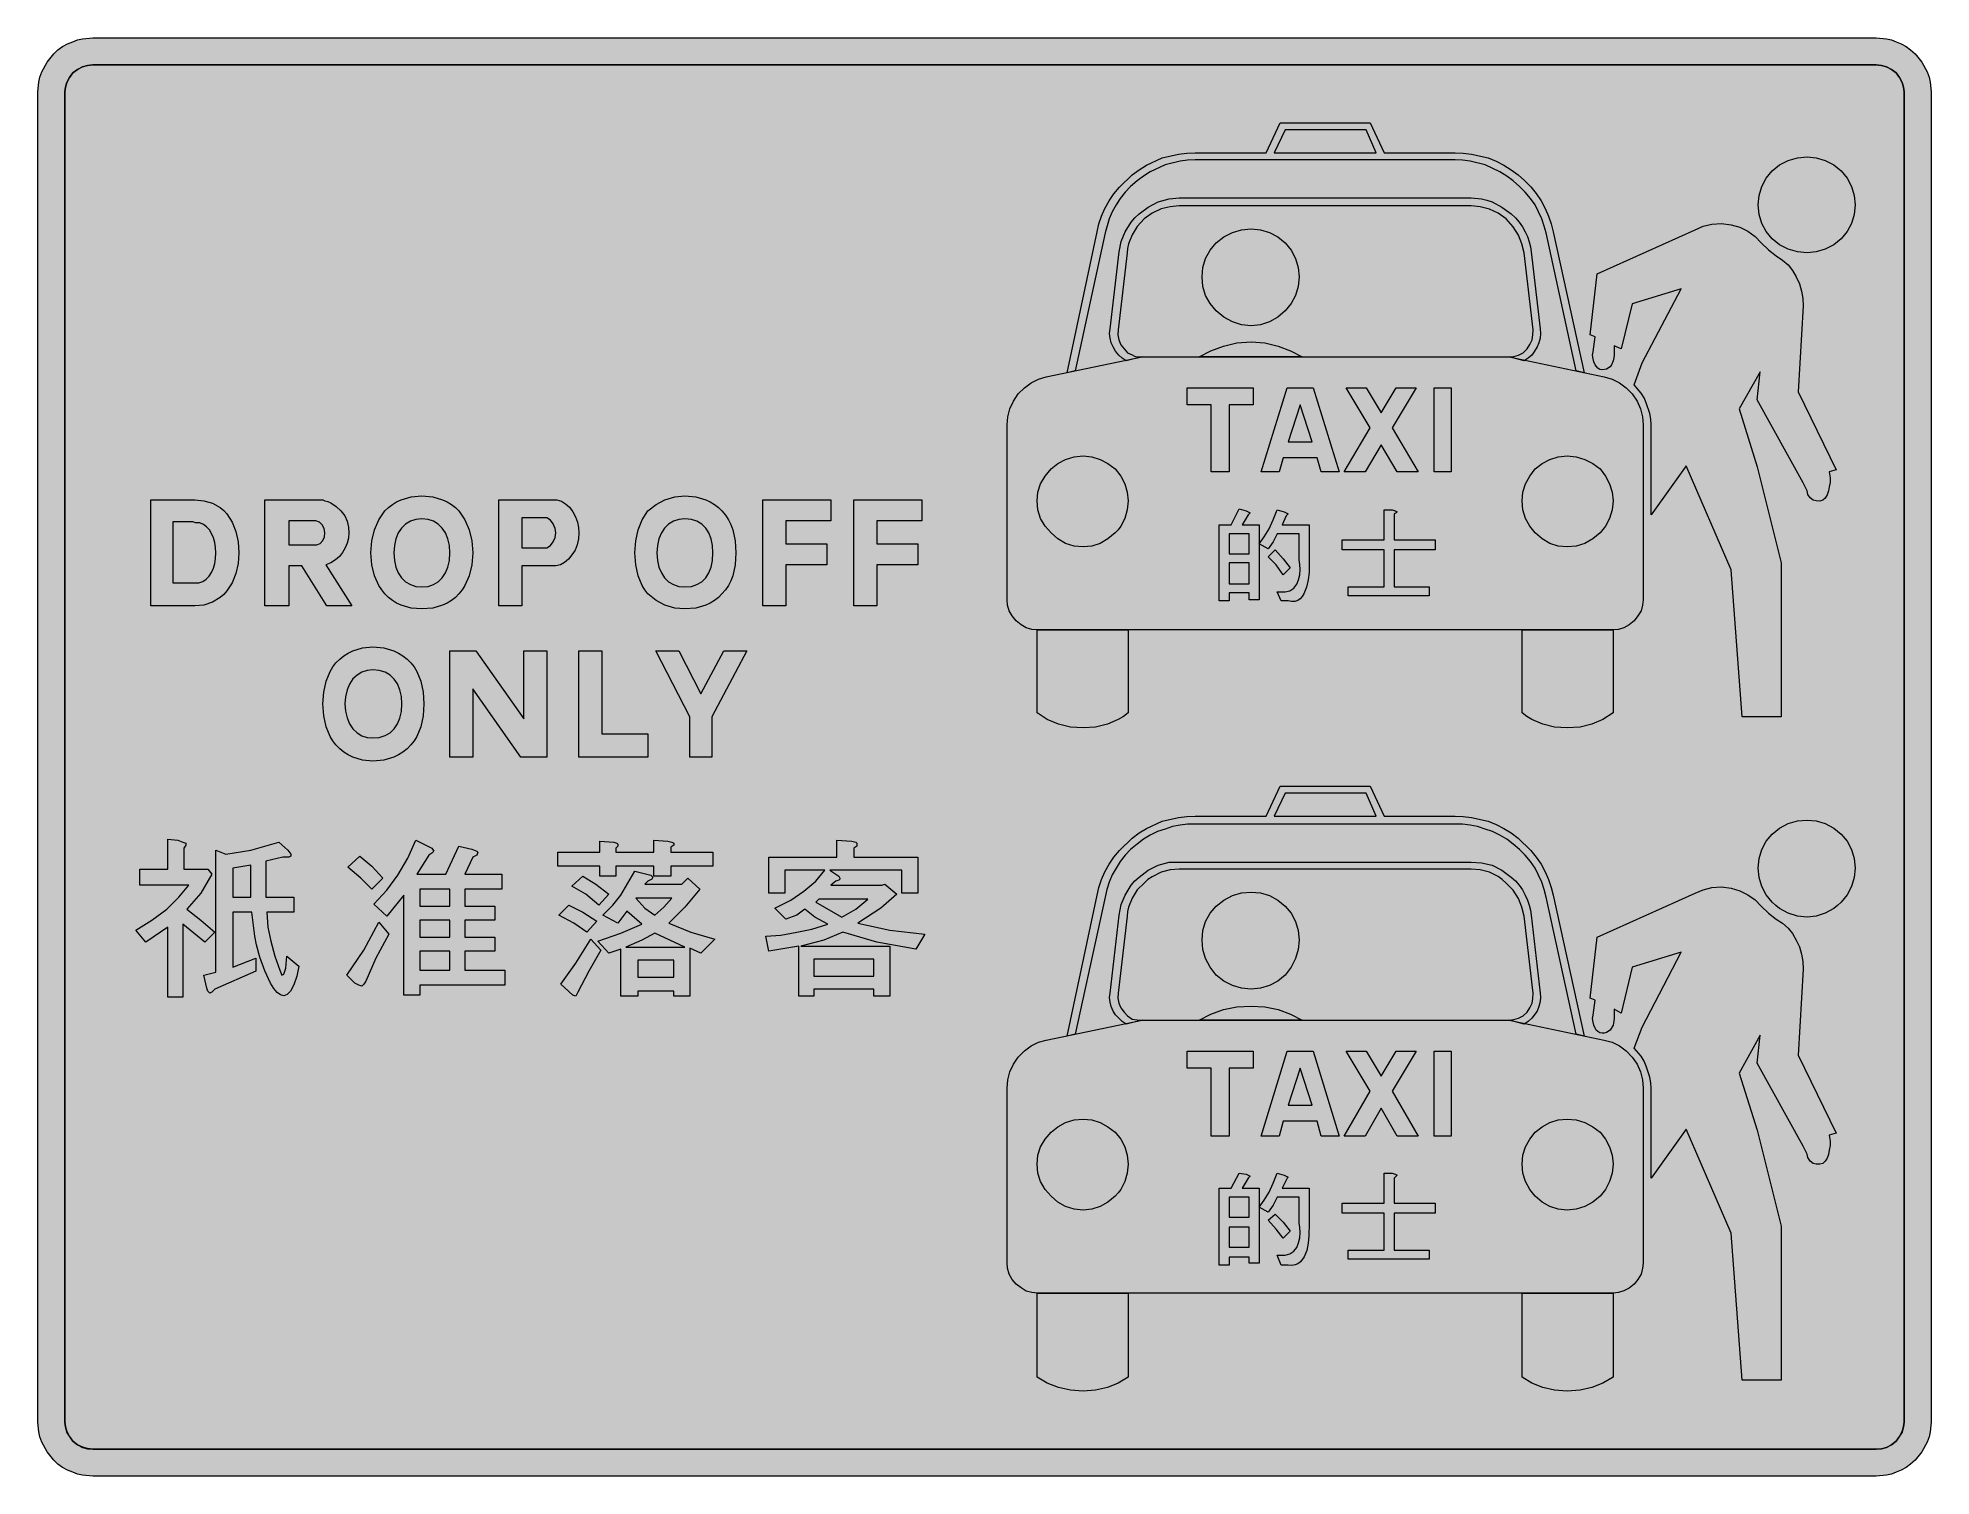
# Model space of a CAD drawing. Header units: metres. Extents: x 115 to 455, y 5 to 264.
import ezdxf

# ---------------------------------------------------------------- set-up
doc = ezdxf.new("R2010")
doc.units = ezdxf.units.M
for name, color, linetype, true_color in [('FILL_BLACK_000000', 7, 'Continuous', 0x000000), ('FILL_LIME_00FF00', 7, 'Continuous', 0x00ff00), ('FILL_RED_FF0000', 7, 'Continuous', 0xff0000), ('FILL_WHITE_FFFFFF', 7, 'Continuous', 0xffffff)]:
    doc.layers.add(name, color=color, linetype=linetype, true_color=true_color)

msp = doc.modelspace()

# ---------------------------------------------------------------- hatches: boundary and pattern name
at = {"layer": 'FILL_BLACK_000000', "true_color": 0x000000}
h = msp.add_hatch(color=7, dxfattribs=at)
h.dxf.hatch_style = 1
h.paths.add_polyline_path([(448.14, 263.32), (448.98, 262.98), (449.89, 262.64), (450.76, 262.17), (451.59, 261.56), (452.4, 260.82), (453.62, 259.33), (454.56, 257.58), (454.9, 256.64), (455.12, 255.71), (455.28, 253.98), (455.28, 14.58), (455.12, 12.85), (454.9, 11.92), (454.56, 10.98), (453.62, 9.22), (452.4, 7.74), (451.59, 7), (450.76, 6.39), (449.89, 5.92), (448.98, 5.58), (448.14, 5.24), (447.25, 5.02), (445.38, 4.86), (124.44, 4.86), (122.57, 5.02), (121.68, 5.24), (120.84, 5.58), (119.9, 5.92), (119, 6.39), (118.16, 7), (117.42, 7.74), (116.21, 9.22), (115.26, 10.98), (114.92, 11.92), (114.7, 12.85), (114.54, 14.58), (114.54, 253.98), (114.7, 255.71), (114.92, 256.64), (115.26, 257.58), (116.21, 259.33), (117.42, 260.82), (118.16, 261.56), (119, 262.17), (119.9, 262.64), (120.84, 262.98), (121.68, 263.32), (122.57, 263.54), (124.44, 263.7), (445.38, 263.7), (447.25, 263.54), (448.14, 263.32)])
h.paths.add_polyline_path([(123.5, 258.74), (122.57, 258.46), (121.68, 258), (120.84, 257.4), (120.24, 256.56), (119.78, 255.69), (119.5, 254.82), (119.4, 253.98), (119.4, 14.58), (119.5, 13.74), (119.78, 12.87), (120.24, 12), (120.84, 11.16), (121.68, 10.48), (122.57, 10.03), (123.5, 9.79), (124.44, 9.72), (445.38, 9.72), (446.32, 9.79), (447.25, 10.03), (448.14, 10.48), (448.98, 11.16), (449.58, 12), (450.04, 12.87), (450.32, 13.74), (450.42, 14.58), (450.42, 253.98), (450.32, 254.82), (450.04, 255.69), (449.58, 256.56), (448.98, 257.4), (448.14, 258), (447.25, 258.46), (446.32, 258.74), (445.38, 258.84), (124.44, 258.84), (123.5, 258.74)], flags=16)
h = msp.add_hatch(color=7, dxfattribs=at)
h.dxf.hatch_style = 1
h.paths.add_polyline_path([(356.82, 243), (369.6, 243), (371.08, 242.94), (372.57, 242.75), (375.54, 242.1), (376.99, 241.5), (378.37, 240.77), (379.69, 239.95), (380.94, 239.04), (382.12, 238.03), (383.21, 236.9), (384.21, 235.67), (385.08, 234.36), (385.82, 233.01), (386.43, 231.64), (386.9, 230.23), (387.24, 228.78), (392.82, 203.4), (391.38, 203.76), (385.98, 228.6), (385.65, 229.84), (385.19, 231.12), (384, 233.64), (383.15, 234.82), (382.22, 235.93), (381.19, 236.98), (380.04, 237.96), (378.9, 238.84), (377.66, 239.6), (375, 240.84), (372.3, 241.49), (370.95, 241.68), (369.6, 241.74), (322.8, 241.74), (321.45, 241.68), (320.1, 241.49), (317.4, 240.84), (314.74, 239.6), (313.5, 238.84), (312.36, 237.96), (311.21, 236.98), (310.2, 235.93), (309.32, 234.82), (308.58, 233.64), (307.87, 232.4), (307.32, 231.12), (306.6, 228.6), (301.2, 203.76), (299.76, 203.4), (305.16, 228.78), (305.5, 230.23), (305.97, 231.64), (306.58, 233.01), (307.32, 234.36), (308.19, 235.65), (309.19, 236.83), (311.46, 239.04), (312.73, 239.95), (314.09, 240.77), (316.86, 242.1), (319.83, 242.75), (321.31, 242.94), (322.8, 243), (335.58, 243), (338.1, 248.4), (354.3, 248.4), (356.82, 243)])
h.paths.add_polyline_path([(353.58, 247.14), (339, 247.14), (337.02, 243), (355.38, 243), (353.58, 247.14)], flags=16)
h = msp.add_hatch(color=7, dxfattribs=at)
h.dxf.hatch_style = 1
h.paths.add_polyline_path([(424.31, 235.36), (424.79, 236.97), (425.58, 238.45), (426.66, 239.76), (428, 240.84), (429.54, 241.63), (431.22, 242.11), (432.96, 242.28), (434.6, 242.11), (436.22, 241.63), (437.74, 240.84), (439.08, 239.76), (440.16, 238.45), (440.95, 236.97), (441.43, 235.36), (441.6, 233.64), (441.43, 231.92), (440.95, 230.31), (440.16, 228.83), (439.08, 227.52), (437.74, 226.44), (436.22, 225.65), (434.6, 225.17), (432.96, 225), (431.22, 225.17), (429.54, 225.65), (428, 226.44), (426.66, 227.52), (425.58, 228.83), (424.79, 230.31), (424.31, 231.92), (424.14, 233.64), (424.31, 235.36)])
h = msp.add_hatch(color=7, dxfattribs=at)
h.dxf.hatch_style = 1
h.paths.add_polyline_path([(319.92, 233.46), (318.3, 233.32), (316.68, 232.92), (315.08, 232.15), (313.62, 231.12), (312.41, 229.75), (311.46, 228.24), (310.81, 226.62), (310.62, 225.81), (310.56, 225), (308.94, 211.14), (308.91, 210.28), (309.08, 209.36), (309.45, 208.48), (310.02, 207.72), (310.67, 207.04), (311.46, 206.64), (311.89, 206.43), (312.36, 206.32), (313.26, 206.28), (310.38, 205.56), (309.71, 206.03), (309.08, 206.62), (308.51, 207.31), (308.04, 208.08), (307.7, 208.81), (307.5, 209.63), (307.43, 210.48), (307.5, 211.32), (309.12, 225.18), (309.52, 227.05), (310.2, 228.78), (311.33, 230.53), (311.97, 231.31), (312.72, 232.02), (314.36, 233.23), (316.14, 234.18), (318.12, 234.72), (319.92, 234.9), (372.48, 234.9), (374.37, 234.74), (375.32, 234.52), (376.26, 234.18), (378.04, 233.23), (379.68, 232.02), (380.45, 231.31), (381.14, 230.53), (381.73, 229.69), (382.2, 228.78), (382.63, 227.95), (382.92, 226.98), (383.17, 226.08), (383.28, 225.18), (384.9, 211.32), (384.97, 210.48), (384.9, 209.63), (384.7, 208.81), (384.36, 208.08), (383.92, 207.31), (383.39, 206.62), (382.77, 206.03), (382.02, 205.56), (379.32, 206.28), (380.16, 206.35), (381.01, 206.59), (381.83, 207.04), (382.56, 207.72), (383.08, 208.53), (383.46, 209.34), (383.62, 210.24), (383.64, 211.14), (382.02, 225), (381.64, 226.61), (381.01, 228.19), (380.07, 229.71), (378.78, 231.12), (377.34, 232.17), (375.77, 232.9), (374.12, 233.32), (372.48, 233.46), (319.92, 233.46)])
h = msp.add_hatch(color=7, dxfattribs=at)
h.dxf.hatch_style = 1
h.paths.add_polyline_path([(324.23, 222.4), (324.71, 224.01), (325.5, 225.49), (326.58, 226.8), (327.99, 227.88), (329.53, 228.67), (331.16, 229.15), (332.88, 229.32), (334.6, 229.15), (336.21, 228.67), (337.69, 227.88), (339, 226.8), (340.08, 225.49), (340.87, 224.01), (341.35, 222.4), (341.52, 220.68), (341.35, 218.96), (340.87, 217.35), (340.08, 215.87), (339, 214.56), (337.69, 213.45), (336.21, 212.6), (334.6, 212.05), (332.88, 211.86), (331.16, 212.05), (329.53, 212.6), (327.99, 213.45), (326.58, 214.56), (325.5, 215.87), (324.71, 217.35), (324.23, 218.96), (324.06, 220.68), (324.23, 222.4)])
h = msp.add_hatch(color=7, dxfattribs=at)
h.dxf.hatch_style = 1
h.paths.add_polyline_path([(424.5, 203.58), (420.72, 196.92), (423.96, 186.48), (428.28, 169.2), (428.28, 141.48), (421.26, 141.48), (419.28, 167.94), (411.18, 186.66), (404.88, 177.84), (404.88, 194.04), (404.82, 195.09), (404.63, 196.09), (403.98, 198), (403.62, 198.91), (403.1, 199.75), (401.82, 201.24), (403.26, 205.2), (410.28, 218.52), (401.46, 215.82), (399.48, 207.72), (398.22, 208.26), (398.22, 206.64), (398.2, 206.1), (398.04, 205.56), (397.77, 204.88), (397.5, 204.48), (396.85, 204.07), (396.06, 203.94), (395.66, 204.03), (395.3, 204.25), (394.8, 204.84), (394.55, 205.38), (394.44, 205.92), (394.31, 206.62), (394.44, 207.18), (394.8, 209.88), (393.9, 210.24), (395.16, 221.22), (412.8, 229.14), (414.24, 229.81), (415.84, 230.2), (417.53, 230.28), (419.28, 230.04), (420.86, 229.61), (422.32, 228.89), (423.61, 227.94), (424.68, 226.8), (426.03, 225.56), (427.38, 224.46), (428.52, 223.72), (429.52, 222.84), (430.34, 221.83), (430.98, 220.68), (431.56, 219.43), (431.95, 218.14), (432.17, 216.81), (432.24, 215.46), (431.34, 199.98), (438.18, 185.94), (436.92, 185.58), (437.1, 184.5), (437.08, 183.69), (436.92, 182.88), (436.81, 182.16), (436.56, 181.44), (436.23, 180.87), (435.77, 180.49), (435.22, 180.33), (434.58, 180.36), (434.04, 180.49), (433.5, 180.9), (433.1, 181.53), (432.96, 182.16), (432.24, 183.6), (423.96, 198.54), (424.5, 203.58)])
h = msp.add_hatch(color=7, dxfattribs=at)
h.dxf.hatch_style = 1
h.paths.add_polyline_path([(325.64, 207.39), (327.93, 208.24), (330.35, 208.79), (332.88, 208.98), (335.38, 208.79), (337.74, 208.24), (339.97, 207.39), (342.06, 206.28), (323.52, 206.28), (325.64, 207.39)])
h = msp.add_hatch(color=7, dxfattribs=at)
h.dxf.hatch_style = 1
h.paths.add_polyline_path([(187.39, 180.58), (188.21, 180.21), (188.98, 179.74), (189.68, 179.19), (190.32, 178.56), (191.4, 176.97), (192.19, 175.18), (192.67, 173.19), (192.84, 171), (192.67, 168.88), (192.19, 166.9), (191.4, 165.13), (190.89, 164.34), (190.32, 163.62), (189.68, 162.99), (188.98, 162.44), (188.21, 161.97), (187.39, 161.59), (185.61, 161.09), (183.66, 160.92), (181.71, 161.09), (179.92, 161.59), (179.11, 161.97), (178.34, 162.44), (177.64, 162.99), (177, 163.62), (176.43, 164.34), (175.92, 165.13), (175.13, 166.9), (174.65, 168.88), (174.48, 171), (174.65, 173.19), (175.13, 175.18), (175.92, 176.97), (177, 178.56), (177.64, 179.19), (178.34, 179.74), (179.11, 180.21), (179.92, 180.58), (181.71, 181.09), (183.66, 181.26), (185.61, 181.09), (187.39, 180.58)])
h.paths.add_polyline_path([(188.34, 173.55), (187.91, 174.6), (187.33, 175.48), (186.6, 176.18), (185.74, 176.7), (184.76, 177.01), (183.66, 177.12), (182.56, 177.01), (181.58, 176.7), (180.72, 176.18), (179.99, 175.48), (179.41, 174.6), (178.98, 173.55), (178.71, 172.35), (178.62, 171), (178.71, 169.65), (178.98, 168.45), (179.41, 167.4), (179.99, 166.52), (180.72, 165.82), (181.58, 165.3), (182.56, 164.99), (183.66, 164.88), (184.76, 164.99), (185.74, 165.3), (186.6, 165.82), (187.33, 166.52), (187.91, 167.4), (188.34, 168.45), (188.61, 169.65), (188.7, 171), (188.61, 172.35), (188.34, 173.55)], flags=16)
h = msp.add_hatch(color=7, dxfattribs=at)
h.dxf.hatch_style = 1
h.paths.add_polyline_path([(234.74, 180.58), (235.55, 180.21), (236.32, 179.74), (237.02, 179.19), (237.66, 178.56), (238.29, 177.79), (238.81, 176.97), (239.25, 176.1), (239.6, 175.18), (240.04, 173.19), (240.18, 171), (240.04, 168.88), (239.6, 166.9), (239.25, 165.99), (238.81, 165.13), (238.29, 164.34), (237.66, 163.62), (237.02, 162.99), (236.32, 162.44), (235.55, 161.97), (234.74, 161.59), (232.95, 161.09), (231, 160.92), (229.15, 161.09), (227.4, 161.59), (225.79, 162.44), (224.34, 163.62), (223.77, 164.34), (223.29, 165.13), (222.56, 166.9), (222.14, 168.88), (222, 171), (222.14, 173.19), (222.56, 175.18), (223.29, 176.97), (224.34, 178.56), (225.79, 179.74), (227.4, 180.58), (229.15, 181.09), (231, 181.26), (232.95, 181.09), (234.74, 180.58)])
h.paths.add_polyline_path([(235.71, 173.55), (235.3, 174.6), (234.74, 175.48), (234.02, 176.18), (233.15, 176.7), (232.15, 177.01), (231, 177.12), (229.9, 177.01), (228.92, 176.7), (228.06, 176.18), (227.33, 175.48), (226.75, 174.6), (226.32, 173.55), (226.05, 172.35), (225.96, 171), (226.05, 169.65), (226.32, 168.45), (226.75, 167.4), (227.33, 166.52), (228.06, 165.82), (228.92, 165.3), (229.9, 164.99), (231, 164.88), (232.15, 164.99), (233.15, 165.3), (234.02, 165.82), (234.74, 166.52), (235.3, 167.4), (235.71, 168.45), (235.96, 169.65), (236.04, 171), (235.96, 172.35), (235.71, 173.55)], flags=16)
h = msp.add_hatch(color=7, dxfattribs=at)
h.dxf.hatch_style = 1
h.paths.add_polyline_path([(134.88, 180.54), (142.8, 180.54), (144.41, 180.4), (145.95, 179.95), (147.36, 179.17), (147.99, 178.65), (148.56, 178.02), (149.5, 176.54), (150.18, 174.85), (150.58, 172.98), (150.72, 171), (150.58, 169.12), (150.18, 167.31), (149.5, 165.63), (148.56, 164.16), (147.99, 163.53), (147.36, 162.98), (145.95, 162.13), (144.41, 161.63), (142.8, 161.46), (134.88, 161.46), (134.88, 180.54)])
h.paths.add_polyline_path([(142.26, 165.6), (143.16, 165.6), (143.52, 165.6), (144.22, 165.88), (144.83, 166.29), (145.36, 166.83), (145.79, 167.49), (146.13, 168.25), (146.38, 169.09), (146.53, 170.01), (146.58, 171), (146.53, 171.99), (146.38, 172.91), (146.14, 173.75), (145.81, 174.51), (145.4, 175.17), (144.91, 175.71), (144.34, 176.12), (143.7, 176.4), (143.59, 176.4), (143.52, 176.4), (142.91, 176.42), (142.44, 176.58), (142.08, 176.58), (138.84, 176.58), (138.84, 165.6), (142.08, 165.6), (142.19, 165.6), (142.26, 165.6)], flags=16)
h = msp.add_hatch(color=7, dxfattribs=at)
h.dxf.hatch_style = 1
h.paths.add_polyline_path([(155.4, 161.46), (155.4, 180.54), (165.3, 180.54), (165.84, 180.54), (166.2, 180.36), (166.74, 180.25), (167.28, 180), (168.25, 179.35), (169.08, 178.56), (169.76, 177.69), (170.2, 176.71), (170.45, 175.67), (170.52, 174.6), (170.45, 173.67), (170.23, 172.76), (169.87, 171.91), (169.39, 171.11), (168.8, 170.39), (168.09, 169.77), (167.28, 169.24), (166.38, 168.84), (171.06, 161.46), (166.56, 161.46), (162.06, 168.66), (159.72, 168.66), (159.72, 161.46), (155.4, 161.46)])
h.paths.add_polyline_path([(164.76, 172.44), (165.36, 172.73), (165.82, 173.25), (166.1, 173.91), (166.2, 174.6), (166.07, 175.39), (165.73, 176.08), (165.21, 176.57), (164.58, 176.76), (159.72, 176.76), (159.72, 172.44), (164.4, 172.44), (164.76, 172.44)], flags=16)
h = msp.add_hatch(color=7, dxfattribs=at)
h.dxf.hatch_style = 1
h.paths.add_polyline_path([(209.53, 179.86), (210.24, 179.22), (210.84, 178.38), (211.31, 177.51), (211.65, 176.56), (211.85, 175.57), (211.92, 174.6), (211.85, 173.53), (211.63, 172.48), (211.24, 171.51), (210.66, 170.64), (210.06, 169.9), (209.35, 169.31), (208.58, 168.89), (207.78, 168.66), (207.6, 168.66), (201.66, 168.66), (201.66, 161.46), (197.52, 161.46), (197.52, 180.54), (207.24, 180.54), (207.78, 180.54), (207.85, 180.54), (207.96, 180.54), (208.76, 180.3), (209.53, 179.86)])
h.paths.add_polyline_path([(205.62, 171.9), (205.98, 171.9), (206.05, 171.9), (206.16, 171.9), (206.79, 172.32), (207.31, 172.98), (207.65, 173.77), (207.78, 174.6), (207.65, 175.43), (207.31, 176.22), (206.79, 176.88), (206.16, 177.3), (205.98, 177.3), (201.66, 177.3), (201.66, 171.9), (205.62, 171.9)], flags=16)
h = msp.add_hatch(color=7, dxfattribs=at)
h.dxf.hatch_style = 1
h.paths.add_polyline_path([(249.18, 161.46), (245.04, 161.46), (245.04, 180.54), (257.28, 180.54), (257.28, 176.76), (249.18, 176.76), (249.18, 172.62), (256.56, 172.62), (256.56, 168.84), (249.18, 168.84), (249.18, 161.46)])
h = msp.add_hatch(color=7, dxfattribs=at)
h.dxf.hatch_style = 1
h.paths.add_polyline_path([(265.56, 161.46), (261.42, 161.46), (261.42, 180.54), (273.66, 180.54), (273.66, 176.76), (265.56, 176.76), (265.56, 172.62), (272.94, 172.62), (272.94, 168.84), (265.56, 168.84), (265.56, 161.46)])
h = msp.add_hatch(color=7, dxfattribs=at)
h.dxf.hatch_style = 1
h.paths.add_polyline_path([(309.9, 141.57), (308.99, 141.02), (307.03, 140.17), (304.89, 139.67), (302.64, 139.5), (300.38, 139.67), (298.23, 140.17), (296.21, 141.02), (294.36, 142.2), (294.36, 157.14), (310.74, 157.14), (310.74, 142.2), (309.9, 141.57)])
h = msp.add_hatch(color=7, dxfattribs=at)
h.dxf.hatch_style = 1
h.paths.add_polyline_path([(398.04, 142.2), (396.21, 141.02), (394.24, 140.17), (392.09, 139.67), (389.76, 139.5), (387.51, 139.67), (385.37, 140.17), (383.41, 141.02), (382.5, 141.57), (381.66, 142.2), (381.66, 157.14), (398.04, 157.14), (398.04, 142.2)])
h = msp.add_hatch(color=7, dxfattribs=at)
h.dxf.hatch_style = 1
h.paths.add_polyline_path([(178.6, 153.38), (179.44, 152.98), (180.23, 152.49), (180.98, 151.89), (181.68, 151.2), (182.25, 150.48), (182.73, 149.69), (183.46, 147.91), (183.88, 145.93), (184.02, 143.82), (183.88, 141.7), (183.46, 139.72), (182.73, 137.95), (182.25, 137.16), (181.68, 136.44), (180.98, 135.75), (180.23, 135.15), (179.44, 134.66), (178.6, 134.26), (176.79, 133.73), (174.84, 133.56), (172.99, 133.73), (171.24, 134.26), (170.41, 134.66), (169.63, 135.15), (168.88, 135.75), (168.18, 136.44), (167.61, 137.16), (167.13, 137.95), (166.4, 139.72), (165.98, 141.7), (165.84, 143.82), (165.98, 145.93), (166.4, 147.91), (167.13, 149.69), (167.61, 150.48), (168.18, 151.2), (168.88, 151.89), (169.63, 152.49), (170.41, 152.98), (171.24, 153.38), (172.99, 153.91), (174.84, 154.08), (176.79, 153.91), (178.6, 153.38)])
h.paths.add_polyline_path([(179.7, 146.37), (179.26, 147.42), (178.66, 148.3), (177.92, 149), (177.02, 149.52), (175.99, 149.83), (174.84, 149.94), (173.8, 149.84), (172.84, 149.53), (171.98, 149.03), (171.24, 148.32), (170.64, 147.41), (170.18, 146.34), (169.9, 145.13), (169.8, 143.82), (169.9, 142.51), (170.18, 141.3), (170.64, 140.23), (171.24, 139.32), (171.98, 138.61), (172.84, 138.1), (173.8, 137.8), (174.84, 137.7), (175.99, 137.81), (177.02, 138.12), (177.92, 138.64), (178.66, 139.34), (179.26, 140.22), (179.7, 141.27), (179.97, 142.47), (180.06, 143.82), (179.97, 145.17), (179.7, 146.37)], flags=16)
h = msp.add_hatch(color=7, dxfattribs=at)
h.dxf.hatch_style = 1
h.paths.add_polyline_path([(202.02, 153.36), (206.16, 153.36), (206.16, 134.28), (201.48, 134.28), (192.84, 146.52), (192.84, 134.28), (188.7, 134.28), (188.7, 153.36), (193.38, 153.36), (202.02, 141.12), (202.02, 153.36)])
h = msp.add_hatch(color=7, dxfattribs=at)
h.dxf.hatch_style = 1
h.paths.add_polyline_path([(216.06, 138.42), (224.34, 138.42), (224.34, 134.28), (211.92, 134.28), (211.92, 153.36), (216.06, 153.36), (216.06, 138.42)])
h = msp.add_hatch(color=7, dxfattribs=at)
h.dxf.hatch_style = 1
h.paths.add_polyline_path([(229.92, 153.36), (233.88, 145.62), (238.02, 153.36), (242.16, 153.36), (235.86, 141.48), (235.86, 134.28), (231.9, 134.28), (231.9, 141.48), (225.78, 153.36), (229.92, 153.36)])
h = msp.add_hatch(color=7, dxfattribs=at)
h.dxf.hatch_style = 1
h.paths.add_polyline_path([(356.82, 123.66), (369.6, 123.66), (371.08, 123.6), (372.57, 123.41), (375.54, 122.76), (376.99, 122.16), (378.37, 121.43), (379.69, 120.61), (380.94, 119.7), (383.21, 117.43), (384.21, 116.23), (385.08, 115.02), (385.82, 113.64), (386.43, 112.23), (386.9, 110.82), (387.24, 109.44), (392.82, 84.06), (391.38, 84.42), (385.98, 109.08), (385.65, 110.43), (385.19, 111.76), (384, 114.3), (383.15, 115.48), (382.22, 116.59), (381.19, 117.64), (380.04, 118.62), (378.9, 119.5), (377.66, 120.24), (376.34, 120.85), (375, 121.32), (373.65, 121.76), (372.3, 122.04), (370.95, 122.18), (369.6, 122.22), (322.8, 122.22), (321.45, 122.18), (320.1, 122.04), (318.75, 121.76), (317.4, 121.32), (316.06, 120.85), (314.74, 120.24), (313.5, 119.5), (312.36, 118.62), (311.21, 117.64), (310.2, 116.59), (309.32, 115.48), (308.58, 114.3), (307.87, 113.05), (307.32, 111.76), (306.91, 110.43), (306.6, 109.08), (301.2, 84.42), (299.76, 84.06), (305.16, 109.44), (305.5, 110.82), (305.97, 112.23), (306.58, 113.64), (307.32, 115.02), (308.19, 116.23), (309.19, 117.43), (311.46, 119.7), (312.73, 120.61), (314.09, 121.43), (316.86, 122.76), (319.83, 123.41), (321.31, 123.6), (322.8, 123.66), (335.58, 123.66), (338.1, 129.06), (354.3, 129.06), (356.82, 123.66)])
h.paths.add_polyline_path([(353.58, 127.8), (339, 127.8), (337.02, 123.66), (355.38, 123.66), (353.58, 127.8)], flags=16)
h = msp.add_hatch(color=7, dxfattribs=at)
h.dxf.hatch_style = 1
h.paths.add_polyline_path([(424.31, 116.02), (424.79, 117.63), (425.58, 119.11), (426.66, 120.42), (428, 121.5), (429.54, 122.29), (431.22, 122.77), (432.96, 122.94), (434.6, 122.77), (436.22, 122.29), (437.74, 121.5), (439.08, 120.42), (440.16, 119.11), (440.95, 117.63), (441.43, 116.02), (441.6, 114.3), (441.43, 112.58), (440.95, 110.97), (440.16, 109.49), (439.08, 108.18), (438.44, 107.55), (437.74, 107), (436.22, 106.15), (434.6, 105.65), (432.96, 105.48), (431.22, 105.65), (429.54, 106.15), (428, 107), (427.3, 107.55), (426.66, 108.18), (425.58, 109.49), (424.79, 110.97), (424.31, 112.58), (424.14, 114.3), (424.31, 116.02)])
h = msp.add_hatch(color=7, dxfattribs=at)
h.dxf.hatch_style = 1
h.paths.add_polyline_path([(132.9, 114.12), (137.94, 114.12), (137.94, 119.52), (139.74, 119.34), (140.64, 118.98), (141.18, 118.8), (141.18, 118.44), (140.82, 117.9), (140.82, 114.12), (145.14, 114.12), (145.86, 113.22), (143.88, 109.8), (141.36, 106.92), (143.88, 104.94), (146.4, 102.78), (144.6, 100.98), (140.64, 104.22), (140.64, 91.08), (137.94, 91.08), (137.94, 103.68), (133.98, 100.98), (132.18, 103.14), (135.06, 104.94), (137.76, 106.92), (139.92, 109.08), (141.72, 111.24), (132.9, 111.24), (132.9, 114.12)])
h = msp.add_hatch(color=7, dxfattribs=at)
h.dxf.hatch_style = 1
h.paths.add_polyline_path([(182.58, 119.34), (184.74, 118.26), (185.46, 117.9), (185.82, 117.36), (185.46, 117), (184.92, 116.64), (182.76, 113.22), (187.98, 113.22), (190.32, 118.26), (192.66, 117.72), (193.56, 117.36), (193.74, 117.18), (193.56, 116.64), (192.84, 116.28), (191.4, 113.22), (198.06, 113.22), (198.06, 110.52), (191.4, 110.52), (191.4, 107.46), (196.8, 107.46), (196.8, 104.94), (191.4, 104.94), (191.4, 101.88), (196.8, 101.88), (196.8, 99.36), (191.4, 99.36), (191.4, 95.94), (198.6, 95.94), (198.6, 93.24), (183.3, 93.24), (183.3, 91.44), (180.42, 91.44), (180.42, 109.44), (177.36, 105.66), (175.02, 107.82), (177.36, 110.34), (179.34, 113.04), (181.14, 116.1), (182.58, 119.34)])
h.paths.add_polyline_path([(183.3, 101.88), (188.7, 101.88), (188.7, 104.94), (183.3, 104.94), (183.3, 101.88)], flags=16)
h.paths.add_polyline_path([(183.3, 110.52), (183.3, 107.46), (188.7, 107.46), (188.7, 110.52), (183.3, 110.52)], flags=16)
h.paths.add_polyline_path([(188.7, 99.36), (183.3, 99.36), (183.3, 95.94), (188.7, 95.94), (188.7, 99.36)], flags=16)
h = msp.add_hatch(color=7, dxfattribs=at)
h.dxf.hatch_style = 1
h.paths.add_polyline_path([(215.7, 117.18), (215.7, 119.16), (218.22, 118.98), (218.76, 118.8), (218.94, 118.62), (218.94, 118.26), (218.58, 117.9), (218.58, 117.18), (225.42, 117.18), (225.42, 119.34), (227.94, 119.16), (228.66, 118.98), (229.02, 118.8), (229.02, 118.44), (228.48, 118.08), (228.48, 117.18), (236.04, 117.18), (236.04, 114.66), (228.48, 114.66), (228.48, 112.86), (225.42, 112.86), (225.42, 114.66), (218.58, 114.66), (218.58, 112.86), (215.7, 112.86), (215.7, 114.66), (208.14, 114.66), (208.14, 117.18), (215.7, 117.18)])
h = msp.add_hatch(color=7, dxfattribs=at)
h.dxf.hatch_style = 1
h.paths.add_polyline_path([(258.36, 116.28), (258.36, 119.34), (261.06, 119.16), (261.78, 118.98), (261.96, 118.8), (261.96, 118.26), (261.42, 117.9), (261.42, 116.28), (272.94, 116.28), (272.94, 109.8), (270.06, 109.8), (270.06, 113.94), (257.1, 113.94), (258.72, 112.86), (258.9, 112.5), (258.9, 112.32), (258.72, 112.14), (258.18, 111.96), (257.28, 111.24), (266.46, 111.24), (267, 111.42), (269.16, 109.62), (266.28, 107.1), (262.14, 104.4), (267.9, 103.14), (274.2, 102.42), (272.58, 99.72), (265.56, 100.98), (259.44, 102.78), (256.02, 101.34), (251.88, 100.26), (267.9, 100.26), (267.9, 91.26), (265.02, 91.26), (265.02, 92.52), (254.22, 92.52), (254.22, 91.26), (251.52, 91.26), (251.52, 100.26), (246.12, 99.36), (245.58, 102.06), (248.28, 102.24), (251.16, 102.78), (253.86, 103.32), (256.74, 104.22), (254.4, 105.48), (252.6, 106.92), (251.16, 105.84), (249.18, 105.12), (247.2, 107.1), (250.08, 108.54), (252.42, 110.16), (254.58, 111.96), (256.2, 113.94), (249, 113.94), (249, 109.8), (246.12, 109.8), (246.12, 116.28), (258.36, 116.28)])
h.paths.add_polyline_path([(263.94, 108.72), (255.12, 108.72), (254.58, 108.18), (259.26, 105.48), (261.78, 106.92), (263.94, 108.72)], flags=16)
h.paths.add_polyline_path([(265.02, 97.92), (254.22, 97.92), (254.22, 94.86), (265.02, 94.86), (265.02, 97.92)], flags=16)
h = msp.add_hatch(color=7, dxfattribs=at)
h.dxf.hatch_style = 1
h.paths.add_polyline_path([(152.88, 117.54), (157.92, 118.98), (159.54, 117.54), (160.08, 116.82), (160.08, 116.46), (159.72, 116.28), (158.64, 116.28), (155.58, 115.56), (155.58, 109.08), (160.62, 109.08), (160.62, 106.38), (155.76, 106.38), (155.94, 103.68), (156.48, 101.16), (157.2, 98.46), (158.1, 95.94), (158.46, 95.04), (158.82, 95.22), (159.18, 96.3), (159.36, 98.46), (161.52, 96.66), (161.16, 94.86), (160.6, 93.25), (160.02, 92.15), (159.41, 91.52), (158.8, 91.31), (158.19, 91.46), (157.58, 91.92), (156.98, 92.64), (156.41, 93.56), (155.37, 95.81), (154.51, 98.26), (153.9, 100.48), (153.6, 102.06), (153.06, 106.38), (149.64, 106.38), (149.64, 96.48), (153.78, 98.1), (153.78, 95.76), (146.4, 92.52), (145.86, 91.98), (145.5, 91.8), (145.14, 92.16), (144.96, 92.7), (144.42, 95.04), (146.58, 95.58), (146.58, 117.54), (148.38, 116.82), (152.88, 117.54)])
h.paths.add_polyline_path([(152.88, 114.84), (149.64, 114.3), (149.64, 109.08), (152.88, 109.08), (152.88, 114.84)], flags=16)
h = msp.add_hatch(color=7, dxfattribs=at)
h.dxf.hatch_style = 1
h.paths.add_polyline_path([(172.68, 112.5), (170.34, 114.48), (172.5, 116.46), (174.66, 114.66), (176.64, 112.5), (174.66, 110.52), (172.68, 112.5)])
h = msp.add_hatch(color=7, dxfattribs=at)
h.dxf.hatch_style = 1
h.paths.add_polyline_path([(214.98, 111.42), (217.32, 109.62), (215.52, 107.64), (213.18, 109.62), (210.66, 111.06), (212.64, 112.86), (214.98, 111.42)])
h = msp.add_hatch(color=7, dxfattribs=at)
h.dxf.hatch_style = 1
h.paths.add_polyline_path([(224.16, 113.22), (224.88, 113.04), (225.24, 112.68), (225.06, 112.32), (224.34, 111.96), (223.8, 111.42), (230.46, 111.42), (231.54, 112.5), (233.7, 110.52), (231, 107.28), (228.12, 104.4), (232.08, 102.78), (236.4, 101.52), (233.88, 99), (231.9, 99.9), (231.9, 91.26), (229.02, 91.26), (229.02, 92.16), (222.54, 92.16), (222.54, 91.26), (219.48, 91.26), (219.48, 99.72), (217.32, 99), (215.34, 101.16), (219.48, 102.6), (223.26, 104.22), (220.56, 106.56), (218.94, 104.4), (216.24, 105.84), (218.04, 107.64), (219.48, 109.44), (222, 113.76), (224.16, 113.22)])
h.paths.add_polyline_path([(228.66, 108.9), (222.18, 108.9), (223.8, 107.1), (225.6, 105.84), (227.22, 107.28), (228.66, 108.9)], flags=16)
h.paths.add_polyline_path([(220.38, 100.08), (231, 100.08), (225.6, 102.6), (223.26, 101.34), (220.38, 100.08)], flags=16)
h.paths.add_polyline_path([(229.02, 97.74), (222.54, 97.74), (222.54, 94.68), (229.02, 94.68), (229.02, 97.74)], flags=16)
h = msp.add_hatch(color=7, dxfattribs=at)
h.dxf.hatch_style = 1
h.paths.add_polyline_path([(319.92, 114.12), (318.3, 113.98), (316.68, 113.58), (315.08, 112.72), (314.33, 112.21), (313.62, 111.6), (312.41, 110.38), (311.46, 108.9), (310.81, 107.28), (310.62, 106.47), (310.56, 105.66), (308.94, 91.8), (308.91, 90.86), (309.08, 89.95), (309.45, 89.12), (310.02, 88.38), (310.67, 87.68), (311.46, 87.12), (312.36, 86.96), (313.26, 86.94), (310.38, 86.22), (309.71, 86.69), (309.08, 87.25), (308.51, 87.89), (308.04, 88.56), (307.7, 89.37), (307.5, 90.18), (307.43, 90.99), (307.5, 91.8), (309.12, 105.84), (309.52, 107.71), (310.2, 109.44), (311.33, 111.19), (311.97, 111.97), (312.72, 112.68), (314.36, 113.89), (316.14, 114.84), (318.12, 115.38), (319.92, 115.38), (372.48, 115.38), (374.37, 115.24), (376.26, 114.84), (378.04, 113.89), (379.68, 112.68), (380.45, 111.97), (381.14, 111.19), (381.73, 110.35), (382.2, 109.44), (382.63, 108.54), (382.92, 107.64), (383.17, 106.74), (383.28, 105.84), (384.9, 91.8), (384.97, 91.07), (384.9, 90.25), (384.7, 89.4), (384.36, 88.56), (383.39, 87.25), (382.77, 86.69), (382.02, 86.22), (379.32, 86.94), (380.16, 87.01), (381.01, 87.25), (381.83, 87.7), (382.56, 88.38), (383.08, 89.12), (383.46, 90), (383.62, 90.83), (383.64, 91.8), (382.02, 105.66), (381.64, 107.27), (381.01, 108.83), (380.07, 110.29), (378.78, 111.6), (378.08, 112.23), (377.34, 112.75), (375.77, 113.53), (374.12, 113.98), (372.48, 114.12), (319.92, 114.12)])
h = msp.add_hatch(color=7, dxfattribs=at)
h.dxf.hatch_style = 1
h.paths.add_polyline_path([(324.23, 103.06), (324.71, 104.67), (325.5, 106.15), (326.58, 107.46), (327.99, 108.54), (329.53, 109.33), (331.16, 109.81), (332.88, 109.98), (334.6, 109.81), (336.21, 109.33), (337.69, 108.54), (339, 107.46), (340.08, 106.15), (340.87, 104.67), (341.35, 103.06), (341.52, 101.34), (341.35, 99.62), (340.87, 97.99), (340.08, 96.45), (339, 95.04), (337.69, 93.96), (336.21, 93.17), (334.6, 92.69), (332.88, 92.52), (331.16, 92.69), (329.53, 93.17), (327.99, 93.96), (326.58, 95.04), (325.5, 96.45), (324.71, 97.99), (324.23, 99.62), (324.06, 101.34), (324.23, 103.06)])
h = msp.add_hatch(color=7, dxfattribs=at)
h.dxf.hatch_style = 1
h.paths.add_polyline_path([(424.5, 84.24), (420.72, 77.4), (423.96, 67.14), (428.28, 49.86), (428.28, 22.14), (421.26, 22.14), (419.28, 48.6), (411.18, 67.32), (404.88, 58.5), (404.88, 74.7), (404.82, 75.67), (404.63, 76.68), (403.98, 78.66), (403.62, 79.57), (403.1, 80.41), (401.82, 81.9), (403.26, 85.68), (410.28, 99.18), (401.46, 96.48), (399.48, 88.2), (398.22, 88.92), (398.22, 87.3), (398.2, 86.74), (398.04, 86.04), (397.5, 85.14), (396.85, 84.67), (396.46, 84.56), (396.06, 84.6), (395.66, 84.66), (395.3, 84.85), (395, 85.13), (394.8, 85.5), (394.55, 86.04), (394.44, 86.58), (394.31, 87.21), (394.44, 87.84), (394.8, 90.54), (393.9, 90.9), (395.16, 101.88), (412.8, 109.8), (414.24, 110.4), (415.84, 110.79), (417.53, 110.91), (419.28, 110.7), (420.86, 110.19), (422.32, 109.48), (423.61, 108.57), (424.68, 107.46), (426.03, 106.15), (427.38, 105.12), (428.52, 104.38), (429.52, 103.5), (430.34, 102.49), (430.98, 101.34), (431.56, 100.09), (431.95, 98.8), (432.17, 97.47), (432.24, 96.12), (431.34, 80.64), (438.18, 66.6), (436.92, 66.24), (437.1, 65.16), (437.08, 64.35), (436.92, 63.54), (436.81, 62.75), (436.56, 62.1), (436.23, 61.53), (435.77, 61.15), (435.22, 60.99), (434.58, 61.02), (434.04, 61.15), (433.5, 61.56), (433.1, 62.19), (432.96, 62.82), (432.24, 64.26), (423.96, 79.2), (424.5, 84.24)])
h = msp.add_hatch(color=7, dxfattribs=at)
h.dxf.hatch_style = 1
h.paths.add_polyline_path([(212.64, 106.38), (215.16, 104.76), (213.36, 102.78), (211.02, 104.4), (208.32, 105.84), (210.12, 107.64), (212.64, 106.38)])
h = msp.add_hatch(color=7, dxfattribs=at)
h.dxf.hatch_style = 1
h.paths.add_polyline_path([(173.22, 99.54), (175.92, 104.58), (177.72, 102.42), (175.38, 98.1), (173.58, 93.96), (173.22, 93.42), (172.86, 93.06), (172.32, 93.24), (171.6, 93.6), (170.16, 95.04), (173.22, 99.54)])
h = msp.add_hatch(color=7, dxfattribs=at)
h.dxf.hatch_style = 1
h.paths.add_polyline_path([(211.38, 97.2), (214.08, 101.52), (215.88, 99.54), (213.72, 95.76), (211.74, 91.98), (211.38, 91.26), (210.84, 91.44), (208.68, 93.42), (211.38, 97.2)])
h = msp.add_hatch(color=7, dxfattribs=at)
h.dxf.hatch_style = 1
h.paths.add_polyline_path([(325.64, 88.02), (327.93, 88.81), (330.35, 89.29), (332.88, 89.46), (335.38, 89.29), (337.74, 88.81), (339.97, 88.02), (342.06, 86.94), (323.52, 86.94), (325.64, 88.02)])
h = msp.add_hatch(color=7, dxfattribs=at)
h.dxf.hatch_style = 1
h.paths.add_polyline_path([(308.99, 21.6), (307.03, 20.81), (304.89, 20.33), (302.64, 20.16), (300.38, 20.33), (298.23, 20.81), (296.21, 21.6), (294.36, 22.68), (294.36, 37.8), (310.74, 37.8), (310.74, 22.68), (308.99, 21.6)])
h = msp.add_hatch(color=7, dxfattribs=at)
h.dxf.hatch_style = 1
h.paths.add_polyline_path([(398.04, 22.68), (396.21, 21.6), (394.24, 20.81), (392.09, 20.33), (389.76, 20.16), (387.51, 20.33), (385.37, 20.81), (383.41, 21.6), (381.66, 22.68), (381.66, 37.8), (398.04, 37.8), (398.04, 22.68)])
at = {"layer": 'FILL_LIME_00FF00', "true_color": 0x00ff00}
h = msp.add_hatch(color=7, dxfattribs=at)
h.dxf.hatch_style = 1
h.paths.add_polyline_path([(294.36, 37.8), (293.44, 37.91), (292.38, 38.16), (291.48, 38.72), (290.58, 39.42), (289.88, 40.25), (289.32, 41.22), (289.07, 42.28), (288.96, 43.2), (288.96, 74.7), (289.09, 76.18), (289.48, 77.62), (290.1, 79), (290.94, 80.28), (292.08, 81.39), (293.33, 82.28), (294.64, 82.94), (295.98, 83.34), (313.26, 86.94), (379.32, 86.94), (396.42, 83.34), (397.87, 82.94), (399.21, 82.28), (400.42, 81.39), (401.46, 80.28), (402.38, 79), (402.99, 77.62), (403.33, 76.18), (403.44, 74.7), (403.44, 43.2), (403.33, 42.28), (403.08, 41.22), (402.52, 40.25), (401.82, 39.42), (400.95, 38.71), (400, 38.2), (399.01, 37.9), (398.04, 37.8), (294.36, 37.8)])
at = {"layer": 'FILL_RED_FF0000', "true_color": 0xff0000}
h = msp.add_hatch(color=7, dxfattribs=at)
h.dxf.hatch_style = 1
h.paths.add_polyline_path([(294.36, 157.14), (293.44, 157.25), (292.38, 157.5), (291.48, 158.06), (290.58, 158.76), (289.88, 159.66), (289.32, 160.56), (289.07, 161.62), (288.96, 162.54), (288.96, 194.04), (289.09, 195.52), (289.48, 196.96), (290.1, 198.34), (290.94, 199.62), (292.08, 200.73), (293.33, 201.62), (294.64, 202.28), (295.98, 202.68), (313.26, 206.28), (379.32, 206.28), (396.42, 202.68), (397.87, 202.28), (399.21, 201.62), (400.42, 200.73), (401.46, 199.62), (402.38, 198.34), (402.99, 196.96), (403.33, 195.52), (403.44, 194.04), (403.44, 162.54), (403.33, 161.62), (403.08, 160.56), (402.52, 159.66), (401.82, 158.76), (400.95, 158.05), (400, 157.54), (399.01, 157.24), (398.04, 157.14), (294.36, 157.14)])
at = {"layer": 'FILL_WHITE_FFFFFF', "true_color": 0xffffff}
h = msp.add_hatch(color=7, dxfattribs=at)
h.dxf.hatch_style = 1
h.paths.add_polyline_path([(446.32, 258.74), (447.25, 258.46), (448.14, 258), (448.98, 257.4), (449.58, 256.56), (450.04, 255.69), (450.32, 254.82), (450.42, 253.98), (450.42, 14.58), (450.31, 13.75), (450.06, 12.78), (448.98, 11.16), (448.14, 10.48), (447.25, 10.03), (446.32, 9.79), (445.38, 9.72), (124.44, 9.72), (123.47, 9.83), (122.64, 10.08), (121.67, 10.48), (120.84, 11.16), (119.76, 12.78), (119.51, 13.75), (119.4, 14.58), (119.4, 253.98), (119.5, 254.82), (119.78, 255.69), (120.24, 256.56), (120.84, 257.4), (121.68, 258), (122.57, 258.46), (123.5, 258.74), (124.44, 258.84), (445.38, 258.84), (446.32, 258.74)])
h = msp.add_hatch(color=7, dxfattribs=at)
h.dxf.hatch_style = 1
h.paths.add_polyline_path([(328.92, 185.58), (325.68, 185.58), (325.68, 197.64), (321.36, 197.64), (321.36, 200.7), (333.24, 200.7), (333.24, 197.64), (328.92, 197.64), (328.92, 185.58)])
h = msp.add_hatch(color=7, dxfattribs=at)
h.dxf.hatch_style = 1
h.paths.add_polyline_path([(344.76, 188.1), (338.64, 188.1), (337.92, 185.58), (334.68, 185.58), (339.36, 200.7), (344.04, 200.7), (348.72, 185.58), (345.48, 185.58), (344.76, 188.1)])
h.paths.add_polyline_path([(339.54, 190.98), (343.86, 190.98), (341.7, 197.64), (339.54, 190.98)], flags=16)
h = msp.add_hatch(color=7, dxfattribs=at)
h.dxf.hatch_style = 1
h.paths.add_polyline_path([(353.58, 200.7), (356.28, 196.2), (358.98, 200.7), (362.58, 200.7), (358.26, 193.5), (362.94, 185.58), (359.16, 185.58), (356.28, 190.44), (353.4, 185.58), (349.62, 185.58), (354.3, 193.5), (349.98, 200.7), (353.58, 200.7)])
h = msp.add_hatch(color=7, dxfattribs=at)
h.dxf.hatch_style = 1
h.paths.add_polyline_path([(368.88, 200.7), (368.88, 185.58), (365.82, 185.58), (365.82, 200.7), (368.88, 200.7)])
h = msp.add_hatch(color=7, dxfattribs=at)
h.dxf.hatch_style = 1
h.paths.add_polyline_path([(310.6, 178.75), (310.18, 177.21), (309.45, 175.8), (308.97, 175.17), (308.4, 174.6), (307.12, 173.52), (305.72, 172.73), (304.22, 172.25), (302.64, 172.08), (301.03, 172.25), (299.49, 172.73), (298.08, 173.52), (296.88, 174.6), (295.8, 175.8), (295.01, 177.21), (294.53, 178.75), (294.36, 180.36), (294.53, 181.94), (295.01, 183.44), (295.8, 184.84), (296.88, 186.12), (298.08, 187.09), (299.49, 187.83), (301.03, 188.3), (302.64, 188.46), (304.22, 188.3), (305.72, 187.83), (307.12, 187.09), (308.4, 186.12), (309.45, 184.84), (310.18, 183.44), (310.6, 181.94), (310.74, 180.36), (310.6, 178.75)])
h = msp.add_hatch(color=7, dxfattribs=at)
h.dxf.hatch_style = 1
h.paths.add_polyline_path([(381.82, 181.94), (382.29, 183.44), (383.03, 184.84), (384, 186.12), (385.28, 187.09), (386.68, 187.83), (388.18, 188.3), (389.76, 188.46), (391.37, 188.3), (392.93, 187.83), (394.39, 187.09), (395.7, 186.12), (396.67, 184.84), (397.41, 183.44), (397.88, 181.94), (398.04, 180.36), (397.88, 178.75), (397.41, 177.21), (396.67, 175.8), (395.7, 174.6), (394.39, 173.52), (392.93, 172.73), (391.37, 172.25), (389.76, 172.08), (388.18, 172.25), (386.68, 172.73), (385.28, 173.52), (384, 174.6), (383.03, 175.8), (382.29, 177.21), (381.82, 178.75), (381.66, 180.36), (381.82, 181.94)])
h = msp.add_hatch(color=7, dxfattribs=at)
h.dxf.hatch_style = 1
h.paths.add_polyline_path([(332.34, 177.84), (331.26, 176.04), (334.32, 176.04), (334.32, 162.54), (332.52, 162.54), (332.52, 163.8), (328.92, 163.8), (328.92, 162.36), (327.12, 162.36), (327.12, 176.04), (329.28, 176.04), (330.72, 178.92), (331.98, 178.56), (332.7, 178.2), (332.34, 177.84)])
h.paths.add_polyline_path([(328.92, 174.42), (328.92, 170.82), (332.52, 170.82), (332.52, 174.42), (328.92, 174.42)], flags=16)
h.paths.add_polyline_path([(332.52, 169.2), (328.92, 169.2), (328.92, 165.42), (332.52, 165.42), (332.52, 169.2)], flags=16)
h = msp.add_hatch(color=7, dxfattribs=at)
h.dxf.hatch_style = 1
h.paths.add_polyline_path([(339.18, 178.2), (339.54, 178.02), (339.18, 177.66), (338.46, 176.04), (343.32, 176.04), (343.32, 169.74), (343.32, 167.51), (343.17, 166.16), (342.88, 164.83), (342.4, 163.65), (342.09, 163.16), (341.71, 162.76), (341.28, 162.46), (340.77, 162.29), (340.19, 162.25), (339.54, 162.36), (338.28, 162.36), (337.56, 163.98), (339, 163.98), (339.89, 164.2), (340.59, 164.68), (341.1, 165.36), (341.45, 166.19), (341.65, 167.09), (341.72, 168.02), (341.67, 168.93), (341.52, 169.74), (341.52, 174.42), (337.56, 174.42), (336.84, 172.98), (335.94, 171.72), (334.32, 172.62), (335.22, 173.88), (336.12, 175.32), (336.84, 176.94), (337.56, 178.74), (338.82, 178.38), (339.18, 178.2)])
h = msp.add_hatch(color=7, dxfattribs=at)
h.dxf.hatch_style = 1
h.paths.add_polyline_path([(358.8, 178.56), (359.16, 178.38), (358.98, 178.2), (358.62, 178.02), (358.62, 173.34), (366, 173.34), (366, 171.54), (358.62, 171.54), (358.62, 164.88), (364.92, 164.88), (364.92, 163.26), (350.34, 163.26), (350.34, 164.88), (356.82, 164.88), (356.82, 171.54), (349.26, 171.54), (349.26, 173.34), (356.82, 173.34), (356.82, 178.74), (358.26, 178.74), (358.8, 178.56)])
h = msp.add_hatch(color=7, dxfattribs=at)
h.dxf.hatch_style = 1
h.paths.add_polyline_path([(338.64, 169.92), (339.9, 168.3), (338.64, 167.04), (337.38, 168.84), (335.94, 170.28), (337.2, 171.54), (338.64, 169.92)])
h = msp.add_hatch(color=7, dxfattribs=at)
h.dxf.hatch_style = 1
h.paths.add_polyline_path([(328.92, 66.06), (325.68, 66.06), (325.68, 78.3), (321.36, 78.3), (321.36, 81.36), (333.24, 81.36), (333.24, 78.3), (328.92, 78.3), (328.92, 66.06)])
h = msp.add_hatch(color=7, dxfattribs=at)
h.dxf.hatch_style = 1
h.paths.add_polyline_path([(344.76, 68.76), (338.64, 68.76), (337.92, 66.06), (334.68, 66.06), (339.36, 81.36), (344.04, 81.36), (348.72, 66.06), (345.48, 66.06), (344.76, 68.76)])
h.paths.add_polyline_path([(339.54, 71.64), (343.86, 71.64), (341.7, 78.3), (339.54, 71.64)], flags=16)
h = msp.add_hatch(color=7, dxfattribs=at)
h.dxf.hatch_style = 1
h.paths.add_polyline_path([(353.58, 81.36), (356.28, 76.86), (358.98, 81.36), (362.58, 81.36), (358.26, 74.16), (362.94, 66.06), (359.16, 66.06), (356.28, 71.1), (353.4, 66.06), (349.62, 66.06), (354.3, 74.16), (349.98, 81.36), (353.58, 81.36)])
h = msp.add_hatch(color=7, dxfattribs=at)
h.dxf.hatch_style = 1
h.paths.add_polyline_path([(368.88, 81.36), (368.88, 66.06), (365.82, 66.06), (365.82, 81.36), (368.88, 81.36)])
h = msp.add_hatch(color=7, dxfattribs=at)
h.dxf.hatch_style = 1
h.paths.add_polyline_path([(310.6, 59.41), (310.18, 57.87), (309.45, 56.46), (308.97, 55.83), (308.4, 55.26), (307.12, 54.18), (305.72, 53.39), (304.22, 52.91), (302.64, 52.74), (301.03, 52.91), (299.49, 53.39), (298.08, 54.18), (296.88, 55.26), (295.8, 56.46), (295.01, 57.87), (294.53, 59.41), (294.36, 61.02), (294.53, 62.6), (295.01, 64.1), (295.8, 65.5), (296.88, 66.78), (298.08, 67.75), (299.49, 68.49), (301.03, 68.96), (302.64, 69.12), (304.22, 68.96), (305.72, 68.49), (307.12, 67.75), (308.4, 66.78), (309.45, 65.5), (310.18, 64.1), (310.6, 62.6), (310.74, 61.02), (310.6, 59.41)])
h = msp.add_hatch(color=7, dxfattribs=at)
h.dxf.hatch_style = 1
h.paths.add_polyline_path([(381.82, 62.6), (382.29, 64.1), (383.03, 65.5), (384, 66.78), (385.28, 67.75), (386.68, 68.49), (388.18, 68.96), (389.76, 69.12), (391.37, 68.96), (392.93, 68.49), (394.39, 67.75), (395.7, 66.78), (396.67, 65.5), (397.41, 64.1), (397.88, 62.6), (398.04, 61.02), (397.88, 59.41), (397.41, 57.87), (396.67, 56.46), (395.7, 55.26), (394.39, 54.18), (392.93, 53.39), (391.37, 52.91), (389.76, 52.74), (388.18, 52.91), (386.68, 53.39), (385.28, 54.18), (384, 55.26), (383.03, 56.46), (382.29, 57.87), (381.82, 59.41), (381.66, 61.02), (381.82, 62.6)])
h = msp.add_hatch(color=7, dxfattribs=at)
h.dxf.hatch_style = 1
h.paths.add_polyline_path([(332.7, 58.86), (332.34, 58.5), (331.26, 56.7), (334.32, 56.7), (334.32, 43.2), (332.52, 43.2), (332.52, 44.28), (328.92, 44.28), (328.92, 42.84), (327.12, 42.84), (327.12, 56.7), (329.28, 56.7), (330.72, 59.4), (331.98, 59.22), (332.34, 59.04), (332.7, 58.86)])
h.paths.add_polyline_path([(328.92, 55.08), (328.92, 51.48), (332.52, 51.48), (332.52, 55.08), (328.92, 55.08)], flags=16)
h.paths.add_polyline_path([(332.52, 49.68), (328.92, 49.68), (328.92, 46.08), (332.52, 46.08), (332.52, 49.68)], flags=16)
h = msp.add_hatch(color=7, dxfattribs=at)
h.dxf.hatch_style = 1
h.paths.add_polyline_path([(339.18, 58.86), (339.54, 58.68), (339.36, 58.5), (338.46, 56.7), (343.32, 56.7), (343.32, 50.4), (343.3, 48.11), (343.17, 46.78), (342.9, 45.47), (342.44, 44.31), (341.76, 43.41), (341.32, 43.09), (340.81, 42.88), (340.22, 42.79), (339.54, 42.84), (338.28, 42.84), (337.56, 44.64), (339, 44.64), (339.89, 44.86), (340.59, 45.34), (341.1, 46.02), (341.45, 46.84), (341.65, 47.75), (341.72, 48.68), (341.67, 49.59), (341.52, 50.4), (341.52, 55.08), (337.56, 55.08), (336.84, 53.64), (335.94, 52.38), (334.32, 53.28), (335.22, 54.54), (336.12, 55.98), (336.84, 57.6), (337.56, 59.4), (338.82, 59.04), (339.18, 58.86)])
h = msp.add_hatch(color=7, dxfattribs=at)
h.dxf.hatch_style = 1
h.paths.add_polyline_path([(358.8, 59.22), (359.16, 59.04), (358.98, 58.86), (358.62, 58.5), (358.62, 54), (366, 54), (366, 52.2), (358.62, 52.2), (358.62, 45.54), (364.92, 45.54), (364.92, 43.92), (350.34, 43.92), (350.34, 45.54), (356.82, 45.54), (356.82, 52.2), (349.26, 52.2), (349.26, 54), (356.82, 54), (356.82, 59.4), (358.26, 59.4), (358.8, 59.22)])
h = msp.add_hatch(color=7, dxfattribs=at)
h.dxf.hatch_style = 1
h.paths.add_polyline_path([(338.64, 50.58), (339.9, 48.96), (338.64, 47.7), (337.38, 49.32), (335.94, 50.94), (337.2, 52.02), (338.64, 50.58)])

# ---------------------------------------------------------------- linework, layer by layer
at = {"layer": 'FILL_BLACK_000000', "lineweight": 0, "true_color": 0x000000}
for points in [[(448.14, 263.32), (448.98, 262.98), (449.89, 262.64), (450.76, 262.17), (451.59, 261.56), (452.4, 260.82), (453.62, 259.33), (454.56, 257.58), (454.9, 256.64), (455.12, 255.71), (455.28, 253.98), (455.28, 14.58), (455.12, 12.85), (454.9, 11.92), (454.56, 10.98), (453.62, 9.22), (452.4, 7.74), (451.59, 7), (450.76, 6.39), (449.89, 5.92), (448.98, 5.58), (448.14, 5.24), (447.25, 5.02), (445.38, 4.86), (124.44, 4.86), (122.57, 5.02), (121.68, 5.24), (120.84, 5.58), (119.9, 5.92), (119, 6.39), (118.16, 7), (117.42, 7.74), (116.21, 9.22), (115.26, 10.98), (114.92, 11.92), (114.7, 12.85), (114.54, 14.58), (114.54, 253.98), (114.7, 255.71), (114.92, 256.64), (115.26, 257.58), (116.21, 259.33), (117.42, 260.82), (118.16, 261.56), (119, 262.17), (119.9, 262.64), (120.84, 262.98), (121.68, 263.32), (122.57, 263.54), (124.44, 263.7), (445.38, 263.7), (447.25, 263.54)], [(123.5, 258.74), (122.57, 258.46), (121.68, 258), (120.84, 257.4), (120.24, 256.56), (119.78, 255.69), (119.5, 254.82), (119.4, 253.98), (119.4, 14.58), (119.5, 13.74), (119.78, 12.87), (120.24, 12), (120.84, 11.16), (121.68, 10.48), (122.57, 10.03), (123.5, 9.79), (124.44, 9.72), (445.38, 9.72), (446.32, 9.79), (447.25, 10.03), (448.14, 10.48), (448.98, 11.16), (449.58, 12), (450.04, 12.87), (450.32, 13.74), (450.42, 14.58), (450.42, 253.98), (450.32, 254.82), (450.04, 255.69), (449.58, 256.56), (448.98, 257.4), (448.14, 258), (447.25, 258.46), (446.32, 258.74), (445.38, 258.84), (124.44, 258.84)], [(356.82, 243), (369.6, 243), (371.08, 242.94), (372.57, 242.75), (375.54, 242.1), (376.99, 241.5), (378.37, 240.77), (379.69, 239.95), (380.94, 239.04), (382.12, 238.03), (383.21, 236.9), (384.21, 235.67), (385.08, 234.36), (385.82, 233.01), (386.43, 231.64), (386.9, 230.23), (387.24, 228.78), (392.82, 203.4), (391.38, 203.76), (385.98, 228.6), (385.65, 229.84), (385.19, 231.12), (384, 233.64), (383.15, 234.82), (382.22, 235.93), (381.19, 236.98), (380.04, 237.96), (378.9, 238.84), (377.66, 239.6), (375, 240.84), (372.3, 241.49), (370.95, 241.68), (369.6, 241.74), (322.8, 241.74), (321.45, 241.68), (320.1, 241.49), (317.4, 240.84), (314.74, 239.6), (313.5, 238.84), (312.36, 237.96), (311.21, 236.98), (310.2, 235.93), (309.32, 234.82), (308.58, 233.64), (307.87, 232.4), (307.32, 231.12), (306.6, 228.6), (301.2, 203.76), (299.76, 203.4), (305.16, 228.78), (305.5, 230.23), (305.97, 231.64), (306.58, 233.01), (307.32, 234.36), (308.19, 235.65), (309.19, 236.83), (311.46, 239.04), (312.73, 239.95), (314.09, 240.77), (316.86, 242.1), (319.83, 242.75), (321.31, 242.94), (322.8, 243), (335.58, 243), (338.1, 248.4), (354.3, 248.4)], [(353.58, 247.14), (339, 247.14), (337.02, 243), (355.38, 243)], [(424.31, 235.36), (424.79, 236.97), (425.58, 238.45), (426.66, 239.76), (428, 240.84), (429.54, 241.63), (431.22, 242.11), (432.96, 242.28), (434.6, 242.11), (436.22, 241.63), (437.74, 240.84), (439.08, 239.76), (440.16, 238.45), (440.95, 236.97), (441.43, 235.36), (441.6, 233.64), (441.43, 231.92), (440.95, 230.31), (440.16, 228.83), (439.08, 227.52), (437.74, 226.44), (436.22, 225.65), (434.6, 225.17), (432.96, 225), (431.22, 225.17), (429.54, 225.65), (428, 226.44), (426.66, 227.52), (425.58, 228.83), (424.79, 230.31), (424.31, 231.92), (424.14, 233.64)], [(319.92, 233.46), (318.3, 233.32), (316.68, 232.92), (315.08, 232.15), (313.62, 231.12), (312.41, 229.75), (311.46, 228.24), (310.81, 226.62), (310.62, 225.81), (310.56, 225), (308.94, 211.14), (308.91, 210.28), (309.08, 209.36), (309.45, 208.48), (310.02, 207.72), (310.67, 207.04), (311.46, 206.64), (311.89, 206.43), (312.36, 206.32), (313.26, 206.28), (310.38, 205.56), (309.71, 206.03), (309.08, 206.62), (308.51, 207.31), (308.04, 208.08), (307.7, 208.81), (307.5, 209.63), (307.43, 210.48), (307.5, 211.32), (309.12, 225.18), (309.52, 227.05), (310.2, 228.78), (311.33, 230.53), (311.97, 231.31), (312.72, 232.02), (314.36, 233.23), (316.14, 234.18), (318.12, 234.72), (319.92, 234.9), (372.48, 234.9), (374.37, 234.74), (375.32, 234.52), (376.26, 234.18), (378.04, 233.23), (379.68, 232.02), (380.45, 231.31), (381.14, 230.53), (381.73, 229.69), (382.2, 228.78), (382.63, 227.95), (382.92, 226.98), (383.17, 226.08), (383.28, 225.18), (384.9, 211.32), (384.97, 210.48), (384.9, 209.63), (384.7, 208.81), (384.36, 208.08), (383.92, 207.31), (383.39, 206.62), (382.77, 206.03), (382.02, 205.56), (379.32, 206.28), (380.16, 206.35), (381.01, 206.59), (381.83, 207.04), (382.56, 207.72), (383.08, 208.53), (383.46, 209.34), (383.62, 210.24), (383.64, 211.14), (382.02, 225), (381.64, 226.61), (381.01, 228.19), (380.07, 229.71), (378.78, 231.12), (377.34, 232.17), (375.77, 232.9), (374.12, 233.32), (372.48, 233.46)], [(324.23, 222.4), (324.71, 224.01), (325.5, 225.49), (326.58, 226.8), (327.99, 227.88), (329.53, 228.67), (331.16, 229.15), (332.88, 229.32), (334.6, 229.15), (336.21, 228.67), (337.69, 227.88), (339, 226.8), (340.08, 225.49), (340.87, 224.01), (341.35, 222.4), (341.52, 220.68), (341.35, 218.96), (340.87, 217.35), (340.08, 215.87), (339, 214.56), (337.69, 213.45), (336.21, 212.6), (334.6, 212.05), (332.88, 211.86), (331.16, 212.05), (329.53, 212.6), (327.99, 213.45), (326.58, 214.56), (325.5, 215.87), (324.71, 217.35), (324.23, 218.96), (324.06, 220.68)], [(424.5, 203.58), (420.72, 196.92), (423.96, 186.48), (428.28, 169.2), (428.28, 141.48), (421.26, 141.48), (419.28, 167.94), (411.18, 186.66), (404.88, 177.84), (404.88, 194.04), (404.82, 195.09), (404.63, 196.09), (403.98, 198), (403.62, 198.91), (403.1, 199.75), (401.82, 201.24), (403.26, 205.2), (410.28, 218.52), (401.46, 215.82), (399.48, 207.72), (398.22, 208.26), (398.22, 206.64), (398.2, 206.1), (398.04, 205.56), (397.77, 204.88), (397.5, 204.48), (396.85, 204.07), (396.06, 203.94), (395.66, 204.03), (395.3, 204.25), (394.8, 204.84), (394.55, 205.38), (394.44, 205.92), (394.31, 206.62), (394.44, 207.18), (394.8, 209.88), (393.9, 210.24), (395.16, 221.22), (412.8, 229.14), (414.24, 229.81), (415.84, 230.2), (417.53, 230.28), (419.28, 230.04), (420.86, 229.61), (422.32, 228.89), (423.61, 227.94), (424.68, 226.8), (426.03, 225.56), (427.38, 224.46), (428.52, 223.72), (429.52, 222.84), (430.34, 221.83), (430.98, 220.68), (431.56, 219.43), (431.95, 218.14), (432.17, 216.81), (432.24, 215.46), (431.34, 199.98), (438.18, 185.94), (436.92, 185.58), (437.1, 184.5), (437.08, 183.69), (436.92, 182.88), (436.81, 182.16), (436.56, 181.44), (436.23, 180.87), (435.77, 180.49), (435.22, 180.33), (434.58, 180.36), (434.04, 180.49), (433.5, 180.9), (433.1, 181.53), (432.96, 182.16), (432.24, 183.6), (423.96, 198.54)], [(325.64, 207.39), (327.93, 208.24), (330.35, 208.79), (332.88, 208.98), (335.38, 208.79), (337.74, 208.24), (339.97, 207.39), (342.06, 206.28), (323.52, 206.28)], [(187.39, 180.58), (188.21, 180.21), (188.98, 179.74), (189.68, 179.19), (190.32, 178.56), (191.4, 176.97), (192.19, 175.18), (192.67, 173.19), (192.84, 171), (192.67, 168.88), (192.19, 166.9), (191.4, 165.13), (190.89, 164.34), (190.32, 163.62), (189.68, 162.99), (188.98, 162.44), (188.21, 161.97), (187.39, 161.59), (185.61, 161.09), (183.66, 160.92), (181.71, 161.09), (179.92, 161.59), (179.11, 161.97), (178.34, 162.44), (177.64, 162.99), (177, 163.62), (176.43, 164.34), (175.92, 165.13), (175.13, 166.9), (174.65, 168.88), (174.48, 171), (174.65, 173.19), (175.13, 175.18), (175.92, 176.97), (177, 178.56), (177.64, 179.19), (178.34, 179.74), (179.11, 180.21), (179.92, 180.58), (181.71, 181.09), (183.66, 181.26), (185.61, 181.09)], [(234.74, 180.58), (235.55, 180.21), (236.32, 179.74), (237.02, 179.19), (237.66, 178.56), (238.29, 177.79), (238.81, 176.97), (239.25, 176.1), (239.6, 175.18), (240.04, 173.19), (240.18, 171), (240.04, 168.88), (239.6, 166.9), (239.25, 165.99), (238.81, 165.13), (238.29, 164.34), (237.66, 163.62), (237.02, 162.99), (236.32, 162.44), (235.55, 161.97), (234.74, 161.59), (232.95, 161.09), (231, 160.92), (229.15, 161.09), (227.4, 161.59), (225.79, 162.44), (224.34, 163.62), (223.77, 164.34), (223.29, 165.13), (222.56, 166.9), (222.14, 168.88), (222, 171), (222.14, 173.19), (222.56, 175.18), (223.29, 176.97), (224.34, 178.56), (225.79, 179.74), (227.4, 180.58), (229.15, 181.09), (231, 181.26), (232.95, 181.09)], [(134.88, 180.54), (142.8, 180.54), (144.41, 180.4), (145.95, 179.95), (147.36, 179.17), (147.99, 178.65), (148.56, 178.02), (149.5, 176.54), (150.18, 174.85), (150.58, 172.98), (150.72, 171), (150.58, 169.12), (150.18, 167.31), (149.5, 165.63), (148.56, 164.16), (147.99, 163.53), (147.36, 162.98), (145.95, 162.13), (144.41, 161.63), (142.8, 161.46), (134.88, 161.46)], [(155.4, 161.46), (155.4, 180.54), (165.3, 180.54), (165.84, 180.54), (166.2, 180.36), (166.74, 180.25), (167.28, 180), (168.25, 179.35), (169.08, 178.56), (169.76, 177.69), (170.2, 176.71), (170.45, 175.67), (170.52, 174.6), (170.45, 173.67), (170.23, 172.76), (169.87, 171.91), (169.39, 171.11), (168.8, 170.39), (168.09, 169.77), (167.28, 169.24), (166.38, 168.84), (171.06, 161.46), (166.56, 161.46), (162.06, 168.66), (159.72, 168.66), (159.72, 161.46)], [(209.53, 179.86), (210.24, 179.22), (210.84, 178.38), (211.31, 177.51), (211.65, 176.56), (211.85, 175.57), (211.92, 174.6), (211.85, 173.53), (211.63, 172.48), (211.24, 171.51), (210.66, 170.64), (210.06, 169.9), (209.35, 169.31), (208.58, 168.89), (207.78, 168.66), (207.6, 168.66), (201.66, 168.66), (201.66, 161.46), (197.52, 161.46), (197.52, 180.54), (207.24, 180.54), (207.78, 180.54), (207.85, 180.54), (207.96, 180.54), (208.76, 180.3)], [(205.62, 171.9), (205.98, 171.9), (206.05, 171.9), (206.16, 171.9), (206.79, 172.32), (207.31, 172.98), (207.65, 173.77), (207.78, 174.6), (207.65, 175.43), (207.31, 176.22), (206.79, 176.88), (206.16, 177.3), (205.98, 177.3), (201.66, 177.3), (201.66, 171.9)], [(249.18, 161.46), (245.04, 161.46), (245.04, 180.54), (257.28, 180.54), (257.28, 176.76), (249.18, 176.76), (249.18, 172.62), (256.56, 172.62), (256.56, 168.84), (249.18, 168.84)], [(265.56, 161.46), (261.42, 161.46), (261.42, 180.54), (273.66, 180.54), (273.66, 176.76), (265.56, 176.76), (265.56, 172.62), (272.94, 172.62), (272.94, 168.84), (265.56, 168.84)], [(142.26, 165.6), (143.16, 165.6), (143.52, 165.6), (144.22, 165.88), (144.83, 166.29), (145.36, 166.83), (145.79, 167.49), (146.13, 168.25), (146.38, 169.09), (146.53, 170.01), (146.58, 171), (146.53, 171.99), (146.38, 172.91), (146.14, 173.75), (145.81, 174.51), (145.4, 175.17), (144.91, 175.71), (144.34, 176.12), (143.7, 176.4), (143.59, 176.4), (143.52, 176.4), (142.91, 176.42), (142.44, 176.58), (142.08, 176.58), (138.84, 176.58), (138.84, 165.6), (142.08, 165.6), (142.19, 165.6)], [(164.76, 172.44), (165.36, 172.73), (165.82, 173.25), (166.1, 173.91), (166.2, 174.6), (166.07, 175.39), (165.73, 176.08), (165.21, 176.57), (164.58, 176.76), (159.72, 176.76), (159.72, 172.44), (164.4, 172.44)], [(188.34, 173.55), (187.91, 174.6), (187.33, 175.48), (186.6, 176.18), (185.74, 176.7), (184.76, 177.01), (183.66, 177.12), (182.56, 177.01), (181.58, 176.7), (180.72, 176.18), (179.99, 175.48), (179.41, 174.6), (178.98, 173.55), (178.71, 172.35), (178.62, 171), (178.71, 169.65), (178.98, 168.45), (179.41, 167.4), (179.99, 166.52), (180.72, 165.82), (181.58, 165.3), (182.56, 164.99), (183.66, 164.88), (184.76, 164.99), (185.74, 165.3), (186.6, 165.82), (187.33, 166.52), (187.91, 167.4), (188.34, 168.45), (188.61, 169.65), (188.7, 171), (188.61, 172.35)], [(235.71, 173.55), (235.3, 174.6), (234.74, 175.48), (234.02, 176.18), (233.15, 176.7), (232.15, 177.01), (231, 177.12), (229.9, 177.01), (228.92, 176.7), (228.06, 176.18), (227.33, 175.48), (226.75, 174.6), (226.32, 173.55), (226.05, 172.35), (225.96, 171), (226.05, 169.65), (226.32, 168.45), (226.75, 167.4), (227.33, 166.52), (228.06, 165.82), (228.92, 165.3), (229.9, 164.99), (231, 164.88), (232.15, 164.99), (233.15, 165.3), (234.02, 165.82), (234.74, 166.52), (235.3, 167.4), (235.71, 168.45), (235.96, 169.65), (236.04, 171), (235.96, 172.35)], [(309.9, 141.57), (308.99, 141.02), (307.03, 140.17), (304.89, 139.67), (302.64, 139.5), (300.38, 139.67), (298.23, 140.17), (296.21, 141.02), (294.36, 142.2), (294.36, 157.14), (310.74, 157.14), (310.74, 142.2)], [(398.04, 142.2), (396.21, 141.02), (394.24, 140.17), (392.09, 139.67), (389.76, 139.5), (387.51, 139.67), (385.37, 140.17), (383.41, 141.02), (382.5, 141.57), (381.66, 142.2), (381.66, 157.14), (398.04, 157.14)], [(178.6, 153.38), (179.44, 152.98), (180.23, 152.49), (180.98, 151.89), (181.68, 151.2), (182.25, 150.48), (182.73, 149.69), (183.46, 147.91), (183.88, 145.93), (184.02, 143.82), (183.88, 141.7), (183.46, 139.72), (182.73, 137.95), (182.25, 137.16), (181.68, 136.44), (180.98, 135.75), (180.23, 135.15), (179.44, 134.66), (178.6, 134.26), (176.79, 133.73), (174.84, 133.56), (172.99, 133.73), (171.24, 134.26), (170.41, 134.66), (169.63, 135.15), (168.88, 135.75), (168.18, 136.44), (167.61, 137.16), (167.13, 137.95), (166.4, 139.72), (165.98, 141.7), (165.84, 143.82), (165.98, 145.93), (166.4, 147.91), (167.13, 149.69), (167.61, 150.48), (168.18, 151.2), (168.88, 151.89), (169.63, 152.49), (170.41, 152.98), (171.24, 153.38), (172.99, 153.91), (174.84, 154.08), (176.79, 153.91)], [(202.02, 153.36), (206.16, 153.36), (206.16, 134.28), (201.48, 134.28), (192.84, 146.52), (192.84, 134.28), (188.7, 134.28), (188.7, 153.36), (193.38, 153.36), (202.02, 141.12)], [(216.06, 138.42), (224.34, 138.42), (224.34, 134.28), (211.92, 134.28), (211.92, 153.36), (216.06, 153.36)], [(229.92, 153.36), (233.88, 145.62), (238.02, 153.36), (242.16, 153.36), (235.86, 141.48), (235.86, 134.28), (231.9, 134.28), (231.9, 141.48), (225.78, 153.36)], [(179.7, 146.37), (179.26, 147.42), (178.66, 148.3), (177.92, 149), (177.02, 149.52), (175.99, 149.83), (174.84, 149.94), (173.8, 149.84), (172.84, 149.53), (171.98, 149.03), (171.24, 148.32), (170.64, 147.41), (170.18, 146.34), (169.9, 145.13), (169.8, 143.82), (169.9, 142.51), (170.18, 141.3), (170.64, 140.23), (171.24, 139.32), (171.98, 138.61), (172.84, 138.1), (173.8, 137.8), (174.84, 137.7), (175.99, 137.81), (177.02, 138.12), (177.92, 138.64), (178.66, 139.34), (179.26, 140.22), (179.7, 141.27), (179.97, 142.47), (180.06, 143.82), (179.97, 145.17)], [(356.82, 123.66), (369.6, 123.66), (371.08, 123.6), (372.57, 123.41), (375.54, 122.76), (376.99, 122.16), (378.37, 121.43), (379.69, 120.61), (380.94, 119.7), (383.21, 117.43), (384.21, 116.23), (385.08, 115.02), (385.82, 113.64), (386.43, 112.23), (386.9, 110.82), (387.24, 109.44), (392.82, 84.06), (391.38, 84.42), (385.98, 109.08), (385.65, 110.43), (385.19, 111.76), (384, 114.3), (383.15, 115.48), (382.22, 116.59), (381.19, 117.64), (380.04, 118.62), (378.9, 119.5), (377.66, 120.24), (376.34, 120.85), (375, 121.32), (373.65, 121.76), (372.3, 122.04), (370.95, 122.18), (369.6, 122.22), (322.8, 122.22), (321.45, 122.18), (320.1, 122.04), (318.75, 121.76), (317.4, 121.32), (316.06, 120.85), (314.74, 120.24), (313.5, 119.5), (312.36, 118.62), (311.21, 117.64), (310.2, 116.59), (309.32, 115.48), (308.58, 114.3), (307.87, 113.05), (307.32, 111.76), (306.91, 110.43), (306.6, 109.08), (301.2, 84.42), (299.76, 84.06), (305.16, 109.44), (305.5, 110.82), (305.97, 112.23), (306.58, 113.64), (307.32, 115.02), (308.19, 116.23), (309.19, 117.43), (311.46, 119.7), (312.73, 120.61), (314.09, 121.43), (316.86, 122.76), (319.83, 123.41), (321.31, 123.6), (322.8, 123.66), (335.58, 123.66), (338.1, 129.06), (354.3, 129.06)], [(353.58, 127.8), (339, 127.8), (337.02, 123.66), (355.38, 123.66)], [(424.31, 116.02), (424.79, 117.63), (425.58, 119.11), (426.66, 120.42), (428, 121.5), (429.54, 122.29), (431.22, 122.77), (432.96, 122.94), (434.6, 122.77), (436.22, 122.29), (437.74, 121.5), (439.08, 120.42), (440.16, 119.11), (440.95, 117.63), (441.43, 116.02), (441.6, 114.3), (441.43, 112.58), (440.95, 110.97), (440.16, 109.49), (439.08, 108.18), (438.44, 107.55), (437.74, 107), (436.22, 106.15), (434.6, 105.65), (432.96, 105.48), (431.22, 105.65), (429.54, 106.15), (428, 107), (427.3, 107.55), (426.66, 108.18), (425.58, 109.49), (424.79, 110.97), (424.31, 112.58), (424.14, 114.3)], [(132.9, 114.12), (137.94, 114.12), (137.94, 119.52), (139.74, 119.34), (140.64, 118.98), (141.18, 118.8), (141.18, 118.44), (140.82, 117.9), (140.82, 114.12), (145.14, 114.12), (145.86, 113.22), (143.88, 109.8), (141.36, 106.92), (143.88, 104.94), (146.4, 102.78), (144.6, 100.98), (140.64, 104.22), (140.64, 91.08), (137.94, 91.08), (137.94, 103.68), (133.98, 100.98), (132.18, 103.14), (135.06, 104.94), (137.76, 106.92), (139.92, 109.08), (141.72, 111.24), (132.9, 111.24)], [(182.58, 119.34), (184.74, 118.26), (185.46, 117.9), (185.82, 117.36), (185.46, 117), (184.92, 116.64), (182.76, 113.22), (187.98, 113.22), (190.32, 118.26), (192.66, 117.72), (193.56, 117.36), (193.74, 117.18), (193.56, 116.64), (192.84, 116.28), (191.4, 113.22), (198.06, 113.22), (198.06, 110.52), (191.4, 110.52), (191.4, 107.46), (196.8, 107.46), (196.8, 104.94), (191.4, 104.94), (191.4, 101.88), (196.8, 101.88), (196.8, 99.36), (191.4, 99.36), (191.4, 95.94), (198.6, 95.94), (198.6, 93.24), (183.3, 93.24), (183.3, 91.44), (180.42, 91.44), (180.42, 109.44), (177.36, 105.66), (175.02, 107.82), (177.36, 110.34), (179.34, 113.04), (181.14, 116.1)], [(215.7, 117.18), (215.7, 119.16), (218.22, 118.98), (218.76, 118.8), (218.94, 118.62), (218.94, 118.26), (218.58, 117.9), (218.58, 117.18), (225.42, 117.18), (225.42, 119.34), (227.94, 119.16), (228.66, 118.98), (229.02, 118.8), (229.02, 118.44), (228.48, 118.08), (228.48, 117.18), (236.04, 117.18), (236.04, 114.66), (228.48, 114.66), (228.48, 112.86), (225.42, 112.86), (225.42, 114.66), (218.58, 114.66), (218.58, 112.86), (215.7, 112.86), (215.7, 114.66), (208.14, 114.66), (208.14, 117.18)], [(258.36, 116.28), (258.36, 119.34), (261.06, 119.16), (261.78, 118.98), (261.96, 118.8), (261.96, 118.26), (261.42, 117.9), (261.42, 116.28), (272.94, 116.28), (272.94, 109.8), (270.06, 109.8), (270.06, 113.94), (257.1, 113.94), (258.72, 112.86), (258.9, 112.5), (258.9, 112.32), (258.72, 112.14), (258.18, 111.96), (257.28, 111.24), (266.46, 111.24), (267, 111.42), (269.16, 109.62), (266.28, 107.1), (262.14, 104.4), (267.9, 103.14), (274.2, 102.42), (272.58, 99.72), (265.56, 100.98), (259.44, 102.78), (256.02, 101.34), (251.88, 100.26), (267.9, 100.26), (267.9, 91.26), (265.02, 91.26), (265.02, 92.52), (254.22, 92.52), (254.22, 91.26), (251.52, 91.26), (251.52, 100.26), (246.12, 99.36), (245.58, 102.06), (248.28, 102.24), (251.16, 102.78), (253.86, 103.32), (256.74, 104.22), (254.4, 105.48), (252.6, 106.92), (251.16, 105.84), (249.18, 105.12), (247.2, 107.1), (250.08, 108.54), (252.42, 110.16), (254.58, 111.96), (256.2, 113.94), (249, 113.94), (249, 109.8), (246.12, 109.8), (246.12, 116.28)], [(152.88, 117.54), (157.92, 118.98), (159.54, 117.54), (160.08, 116.82), (160.08, 116.46), (159.72, 116.28), (158.64, 116.28), (155.58, 115.56), (155.58, 109.08), (160.62, 109.08), (160.62, 106.38), (155.76, 106.38), (155.94, 103.68), (156.48, 101.16), (157.2, 98.46), (158.1, 95.94), (158.46, 95.04), (158.82, 95.22), (159.18, 96.3), (159.36, 98.46), (161.52, 96.66), (161.16, 94.86), (160.6, 93.25), (160.02, 92.15), (159.41, 91.52), (158.8, 91.31), (158.19, 91.46), (157.58, 91.92), (156.98, 92.64), (156.41, 93.56), (155.37, 95.81), (154.51, 98.26), (153.9, 100.48), (153.6, 102.06), (153.06, 106.38), (149.64, 106.38), (149.64, 96.48), (153.78, 98.1), (153.78, 95.76), (146.4, 92.52), (145.86, 91.98), (145.5, 91.8), (145.14, 92.16), (144.96, 92.7), (144.42, 95.04), (146.58, 95.58), (146.58, 117.54), (148.38, 116.82)], [(172.68, 112.5), (170.34, 114.48), (172.5, 116.46), (174.66, 114.66), (176.64, 112.5), (174.66, 110.52)], [(152.88, 114.84), (149.64, 114.3), (149.64, 109.08), (152.88, 109.08)], [(214.98, 111.42), (217.32, 109.62), (215.52, 107.64), (213.18, 109.62), (210.66, 111.06), (212.64, 112.86)], [(224.16, 113.22), (224.88, 113.04), (225.24, 112.68), (225.06, 112.32), (224.34, 111.96), (223.8, 111.42), (230.46, 111.42), (231.54, 112.5), (233.7, 110.52), (231, 107.28), (228.12, 104.4), (232.08, 102.78), (236.4, 101.52), (233.88, 99), (231.9, 99.9), (231.9, 91.26), (229.02, 91.26), (229.02, 92.16), (222.54, 92.16), (222.54, 91.26), (219.48, 91.26), (219.48, 99.72), (217.32, 99), (215.34, 101.16), (219.48, 102.6), (223.26, 104.22), (220.56, 106.56), (218.94, 104.4), (216.24, 105.84), (218.04, 107.64), (219.48, 109.44), (222, 113.76)], [(319.92, 114.12), (318.3, 113.98), (316.68, 113.58), (315.08, 112.72), (314.33, 112.21), (313.62, 111.6), (312.41, 110.38), (311.46, 108.9), (310.81, 107.28), (310.62, 106.47), (310.56, 105.66), (308.94, 91.8), (308.91, 90.86), (309.08, 89.95), (309.45, 89.12), (310.02, 88.38), (310.67, 87.68), (311.46, 87.12), (312.36, 86.96), (313.26, 86.94), (310.38, 86.22), (309.71, 86.69), (309.08, 87.25), (308.51, 87.89), (308.04, 88.56), (307.7, 89.37), (307.5, 90.18), (307.43, 90.99), (307.5, 91.8), (309.12, 105.84), (309.52, 107.71), (310.2, 109.44), (311.33, 111.19), (311.97, 111.97), (312.72, 112.68), (314.36, 113.89), (316.14, 114.84), (318.12, 115.38), (319.92, 115.38), (372.48, 115.38), (374.37, 115.24), (376.26, 114.84), (378.04, 113.89), (379.68, 112.68), (380.45, 111.97), (381.14, 111.19), (381.73, 110.35), (382.2, 109.44), (382.63, 108.54), (382.92, 107.64), (383.17, 106.74), (383.28, 105.84), (384.9, 91.8), (384.97, 91.07), (384.9, 90.25), (384.7, 89.4), (384.36, 88.56), (383.39, 87.25), (382.77, 86.69), (382.02, 86.22), (379.32, 86.94), (380.16, 87.01), (381.01, 87.25), (381.83, 87.7), (382.56, 88.38), (383.08, 89.12), (383.46, 90), (383.62, 90.83), (383.64, 91.8), (382.02, 105.66), (381.64, 107.27), (381.01, 108.83), (380.07, 110.29), (378.78, 111.6), (378.08, 112.23), (377.34, 112.75), (375.77, 113.53), (374.12, 113.98), (372.48, 114.12)], [(183.3, 110.52), (183.3, 107.46), (188.7, 107.46), (188.7, 110.52)], [(324.23, 103.06), (324.71, 104.67), (325.5, 106.15), (326.58, 107.46), (327.99, 108.54), (329.53, 109.33), (331.16, 109.81), (332.88, 109.98), (334.6, 109.81), (336.21, 109.33), (337.69, 108.54), (339, 107.46), (340.08, 106.15), (340.87, 104.67), (341.35, 103.06), (341.52, 101.34), (341.35, 99.62), (340.87, 97.99), (340.08, 96.45), (339, 95.04), (337.69, 93.96), (336.21, 93.17), (334.6, 92.69), (332.88, 92.52), (331.16, 92.69), (329.53, 93.17), (327.99, 93.96), (326.58, 95.04), (325.5, 96.45), (324.71, 97.99), (324.23, 99.62), (324.06, 101.34)], [(424.5, 84.24), (420.72, 77.4), (423.96, 67.14), (428.28, 49.86), (428.28, 22.14), (421.26, 22.14), (419.28, 48.6), (411.18, 67.32), (404.88, 58.5), (404.88, 74.7), (404.82, 75.67), (404.63, 76.68), (403.98, 78.66), (403.62, 79.57), (403.1, 80.41), (401.82, 81.9), (403.26, 85.68), (410.28, 99.18), (401.46, 96.48), (399.48, 88.2), (398.22, 88.92), (398.22, 87.3), (398.2, 86.74), (398.04, 86.04), (397.5, 85.14), (396.85, 84.67), (396.46, 84.56), (396.06, 84.6), (395.66, 84.66), (395.3, 84.85), (395, 85.13), (394.8, 85.5), (394.55, 86.04), (394.44, 86.58), (394.31, 87.21), (394.44, 87.84), (394.8, 90.54), (393.9, 90.9), (395.16, 101.88), (412.8, 109.8), (414.24, 110.4), (415.84, 110.79), (417.53, 110.91), (419.28, 110.7), (420.86, 110.19), (422.32, 109.48), (423.61, 108.57), (424.68, 107.46), (426.03, 106.15), (427.38, 105.12), (428.52, 104.38), (429.52, 103.5), (430.34, 102.49), (430.98, 101.34), (431.56, 100.09), (431.95, 98.8), (432.17, 97.47), (432.24, 96.12), (431.34, 80.64), (438.18, 66.6), (436.92, 66.24), (437.1, 65.16), (437.08, 64.35), (436.92, 63.54), (436.81, 62.75), (436.56, 62.1), (436.23, 61.53), (435.77, 61.15), (435.22, 60.99), (434.58, 61.02), (434.04, 61.15), (433.5, 61.56), (433.1, 62.19), (432.96, 62.82), (432.24, 64.26), (423.96, 79.2)], [(212.64, 106.38), (215.16, 104.76), (213.36, 102.78), (211.02, 104.4), (208.32, 105.84), (210.12, 107.64)], [(228.66, 108.9), (222.18, 108.9), (223.8, 107.1), (225.6, 105.84), (227.22, 107.28)], [(263.94, 108.72), (255.12, 108.72), (254.58, 108.18), (259.26, 105.48), (261.78, 106.92)], [(173.22, 99.54), (175.92, 104.58), (177.72, 102.42), (175.38, 98.1), (173.58, 93.96), (173.22, 93.42), (172.86, 93.06), (172.32, 93.24), (171.6, 93.6), (170.16, 95.04)], [(183.3, 101.88), (188.7, 101.88), (188.7, 104.94), (183.3, 104.94)], [(220.38, 100.08), (231, 100.08), (225.6, 102.6), (223.26, 101.34)], [(188.7, 99.36), (183.3, 99.36), (183.3, 95.94), (188.7, 95.94)], [(211.38, 97.2), (214.08, 101.52), (215.88, 99.54), (213.72, 95.76), (211.74, 91.98), (211.38, 91.26), (210.84, 91.44), (208.68, 93.42)], [(229.02, 97.74), (222.54, 97.74), (222.54, 94.68), (229.02, 94.68)], [(265.02, 97.92), (254.22, 97.92), (254.22, 94.86), (265.02, 94.86)], [(325.64, 88.02), (327.93, 88.81), (330.35, 89.29), (332.88, 89.46), (335.38, 89.29), (337.74, 88.81), (339.97, 88.02), (342.06, 86.94), (323.52, 86.94)], [(308.99, 21.6), (307.03, 20.81), (304.89, 20.33), (302.64, 20.16), (300.38, 20.33), (298.23, 20.81), (296.21, 21.6), (294.36, 22.68), (294.36, 37.8), (310.74, 37.8), (310.74, 22.68)], [(398.04, 22.68), (396.21, 21.6), (394.24, 20.81), (392.09, 20.33), (389.76, 20.16), (387.51, 20.33), (385.37, 20.81), (383.41, 21.6), (381.66, 22.68), (381.66, 37.8), (398.04, 37.8)]]:
    msp.add_lwpolyline(points, close=True, dxfattribs=at)
at = {"layer": 'FILL_LIME_00FF00', "lineweight": 0, "true_color": 0x00ff00}
msp.add_lwpolyline([(294.36, 37.8), (293.44, 37.91), (292.38, 38.16), (291.48, 38.72), (290.58, 39.42), (289.88, 40.25), (289.32, 41.22), (289.07, 42.28), (288.96, 43.2), (288.96, 74.7), (289.09, 76.18), (289.48, 77.62), (290.1, 79), (290.94, 80.28), (292.08, 81.39), (293.33, 82.28), (294.64, 82.94), (295.98, 83.34), (313.26, 86.94), (379.32, 86.94), (396.42, 83.34), (397.87, 82.94), (399.21, 82.28), (400.42, 81.39), (401.46, 80.28), (402.38, 79), (402.99, 77.62), (403.33, 76.18), (403.44, 74.7), (403.44, 43.2), (403.33, 42.28), (403.08, 41.22), (402.52, 40.25), (401.82, 39.42), (400.95, 38.71), (400, 38.2), (399.01, 37.9), (398.04, 37.8)], close=True, dxfattribs=at)
at = {"layer": 'FILL_RED_FF0000', "lineweight": 0, "true_color": 0xff0000}
msp.add_lwpolyline([(294.36, 157.14), (293.44, 157.25), (292.38, 157.5), (291.48, 158.06), (290.58, 158.76), (289.88, 159.66), (289.32, 160.56), (289.07, 161.62), (288.96, 162.54), (288.96, 194.04), (289.09, 195.52), (289.48, 196.96), (290.1, 198.34), (290.94, 199.62), (292.08, 200.73), (293.33, 201.62), (294.64, 202.28), (295.98, 202.68), (313.26, 206.28), (379.32, 206.28), (396.42, 202.68), (397.87, 202.28), (399.21, 201.62), (400.42, 200.73), (401.46, 199.62), (402.38, 198.34), (402.99, 196.96), (403.33, 195.52), (403.44, 194.04), (403.44, 162.54), (403.33, 161.62), (403.08, 160.56), (402.52, 159.66), (401.82, 158.76), (400.95, 158.05), (400, 157.54), (399.01, 157.24), (398.04, 157.14)], close=True, dxfattribs=at)
at = {"layer": 'FILL_WHITE_FFFFFF', "lineweight": 0, "true_color": 0xffffff}
for points in [[(446.32, 258.74), (447.25, 258.46), (448.14, 258), (448.98, 257.4), (449.58, 256.56), (450.04, 255.69), (450.32, 254.82), (450.42, 253.98), (450.42, 14.58), (450.31, 13.75), (450.06, 12.78), (448.98, 11.16), (448.14, 10.48), (447.25, 10.03), (446.32, 9.79), (445.38, 9.72), (124.44, 9.72), (123.47, 9.83), (122.64, 10.08), (121.67, 10.48), (120.84, 11.16), (119.76, 12.78), (119.51, 13.75), (119.4, 14.58), (119.4, 253.98), (119.5, 254.82), (119.78, 255.69), (120.24, 256.56), (120.84, 257.4), (121.68, 258), (122.57, 258.46), (123.5, 258.74), (124.44, 258.84), (445.38, 258.84)], [(328.92, 185.58), (325.68, 185.58), (325.68, 197.64), (321.36, 197.64), (321.36, 200.7), (333.24, 200.7), (333.24, 197.64), (328.92, 197.64)], [(344.76, 188.1), (338.64, 188.1), (337.92, 185.58), (334.68, 185.58), (339.36, 200.7), (344.04, 200.7), (348.72, 185.58), (345.48, 185.58)], [(339.54, 190.98), (343.86, 190.98), (341.7, 197.64)], [(353.58, 200.7), (356.28, 196.2), (358.98, 200.7), (362.58, 200.7), (358.26, 193.5), (362.94, 185.58), (359.16, 185.58), (356.28, 190.44), (353.4, 185.58), (349.62, 185.58), (354.3, 193.5), (349.98, 200.7)], [(368.88, 200.7), (368.88, 185.58), (365.82, 185.58), (365.82, 200.7)], [(310.6, 178.75), (310.18, 177.21), (309.45, 175.8), (308.97, 175.17), (308.4, 174.6), (307.12, 173.52), (305.72, 172.73), (304.22, 172.25), (302.64, 172.08), (301.03, 172.25), (299.49, 172.73), (298.08, 173.52), (296.88, 174.6), (295.8, 175.8), (295.01, 177.21), (294.53, 178.75), (294.36, 180.36), (294.53, 181.94), (295.01, 183.44), (295.8, 184.84), (296.88, 186.12), (298.08, 187.09), (299.49, 187.83), (301.03, 188.3), (302.64, 188.46), (304.22, 188.3), (305.72, 187.83), (307.12, 187.09), (308.4, 186.12), (309.45, 184.84), (310.18, 183.44), (310.6, 181.94), (310.74, 180.36)], [(381.82, 181.94), (382.29, 183.44), (383.03, 184.84), (384, 186.12), (385.28, 187.09), (386.68, 187.83), (388.18, 188.3), (389.76, 188.46), (391.37, 188.3), (392.93, 187.83), (394.39, 187.09), (395.7, 186.12), (396.67, 184.84), (397.41, 183.44), (397.88, 181.94), (398.04, 180.36), (397.88, 178.75), (397.41, 177.21), (396.67, 175.8), (395.7, 174.6), (394.39, 173.52), (392.93, 172.73), (391.37, 172.25), (389.76, 172.08), (388.18, 172.25), (386.68, 172.73), (385.28, 173.52), (384, 174.6), (383.03, 175.8), (382.29, 177.21), (381.82, 178.75), (381.66, 180.36)], [(332.34, 177.84), (331.26, 176.04), (334.32, 176.04), (334.32, 162.54), (332.52, 162.54), (332.52, 163.8), (328.92, 163.8), (328.92, 162.36), (327.12, 162.36), (327.12, 176.04), (329.28, 176.04), (330.72, 178.92), (331.98, 178.56), (332.7, 178.2)], [(339.18, 178.2), (339.54, 178.02), (339.18, 177.66), (338.46, 176.04), (343.32, 176.04), (343.32, 169.74), (343.32, 167.51), (343.17, 166.16), (342.88, 164.83), (342.4, 163.65), (342.09, 163.16), (341.71, 162.76), (341.28, 162.46), (340.77, 162.29), (340.19, 162.25), (339.54, 162.36), (338.28, 162.36), (337.56, 163.98), (339, 163.98), (339.89, 164.2), (340.59, 164.68), (341.1, 165.36), (341.45, 166.19), (341.65, 167.09), (341.72, 168.02), (341.67, 168.93), (341.52, 169.74), (341.52, 174.42), (337.56, 174.42), (336.84, 172.98), (335.94, 171.72), (334.32, 172.62), (335.22, 173.88), (336.12, 175.32), (336.84, 176.94), (337.56, 178.74), (338.82, 178.38)], [(358.8, 178.56), (359.16, 178.38), (358.98, 178.2), (358.62, 178.02), (358.62, 173.34), (366, 173.34), (366, 171.54), (358.62, 171.54), (358.62, 164.88), (364.92, 164.88), (364.92, 163.26), (350.34, 163.26), (350.34, 164.88), (356.82, 164.88), (356.82, 171.54), (349.26, 171.54), (349.26, 173.34), (356.82, 173.34), (356.82, 178.74), (358.26, 178.74)], [(328.92, 174.42), (328.92, 170.82), (332.52, 170.82), (332.52, 174.42)], [(338.64, 169.92), (339.9, 168.3), (338.64, 167.04), (337.38, 168.84), (335.94, 170.28), (337.2, 171.54)], [(332.52, 169.2), (328.92, 169.2), (328.92, 165.42), (332.52, 165.42)], [(328.92, 66.06), (325.68, 66.06), (325.68, 78.3), (321.36, 78.3), (321.36, 81.36), (333.24, 81.36), (333.24, 78.3), (328.92, 78.3)], [(344.76, 68.76), (338.64, 68.76), (337.92, 66.06), (334.68, 66.06), (339.36, 81.36), (344.04, 81.36), (348.72, 66.06), (345.48, 66.06)], [(353.58, 81.36), (356.28, 76.86), (358.98, 81.36), (362.58, 81.36), (358.26, 74.16), (362.94, 66.06), (359.16, 66.06), (356.28, 71.1), (353.4, 66.06), (349.62, 66.06), (354.3, 74.16), (349.98, 81.36)], [(368.88, 81.36), (368.88, 66.06), (365.82, 66.06), (365.82, 81.36)], [(339.54, 71.64), (343.86, 71.64), (341.7, 78.3)], [(310.6, 59.41), (310.18, 57.87), (309.45, 56.46), (308.97, 55.83), (308.4, 55.26), (307.12, 54.18), (305.72, 53.39), (304.22, 52.91), (302.64, 52.74), (301.03, 52.91), (299.49, 53.39), (298.08, 54.18), (296.88, 55.26), (295.8, 56.46), (295.01, 57.87), (294.53, 59.41), (294.36, 61.02), (294.53, 62.6), (295.01, 64.1), (295.8, 65.5), (296.88, 66.78), (298.08, 67.75), (299.49, 68.49), (301.03, 68.96), (302.64, 69.12), (304.22, 68.96), (305.72, 68.49), (307.12, 67.75), (308.4, 66.78), (309.45, 65.5), (310.18, 64.1), (310.6, 62.6), (310.74, 61.02)], [(381.82, 62.6), (382.29, 64.1), (383.03, 65.5), (384, 66.78), (385.28, 67.75), (386.68, 68.49), (388.18, 68.96), (389.76, 69.12), (391.37, 68.96), (392.93, 68.49), (394.39, 67.75), (395.7, 66.78), (396.67, 65.5), (397.41, 64.1), (397.88, 62.6), (398.04, 61.02), (397.88, 59.41), (397.41, 57.87), (396.67, 56.46), (395.7, 55.26), (394.39, 54.18), (392.93, 53.39), (391.37, 52.91), (389.76, 52.74), (388.18, 52.91), (386.68, 53.39), (385.28, 54.18), (384, 55.26), (383.03, 56.46), (382.29, 57.87), (381.82, 59.41), (381.66, 61.02)], [(332.7, 58.86), (332.34, 58.5), (331.26, 56.7), (334.32, 56.7), (334.32, 43.2), (332.52, 43.2), (332.52, 44.28), (328.92, 44.28), (328.92, 42.84), (327.12, 42.84), (327.12, 56.7), (329.28, 56.7), (330.72, 59.4), (331.98, 59.22), (332.34, 59.04)], [(339.18, 58.86), (339.54, 58.68), (339.36, 58.5), (338.46, 56.7), (343.32, 56.7), (343.32, 50.4), (343.3, 48.11), (343.17, 46.78), (342.9, 45.47), (342.44, 44.31), (341.76, 43.41), (341.32, 43.09), (340.81, 42.88), (340.22, 42.79), (339.54, 42.84), (338.28, 42.84), (337.56, 44.64), (339, 44.64), (339.89, 44.86), (340.59, 45.34), (341.1, 46.02), (341.45, 46.84), (341.65, 47.75), (341.72, 48.68), (341.67, 49.59), (341.52, 50.4), (341.52, 55.08), (337.56, 55.08), (336.84, 53.64), (335.94, 52.38), (334.32, 53.28), (335.22, 54.54), (336.12, 55.98), (336.84, 57.6), (337.56, 59.4), (338.82, 59.04)], [(358.8, 59.22), (359.16, 59.04), (358.98, 58.86), (358.62, 58.5), (358.62, 54), (366, 54), (366, 52.2), (358.62, 52.2), (358.62, 45.54), (364.92, 45.54), (364.92, 43.92), (350.34, 43.92), (350.34, 45.54), (356.82, 45.54), (356.82, 52.2), (349.26, 52.2), (349.26, 54), (356.82, 54), (356.82, 59.4), (358.26, 59.4)], [(328.92, 55.08), (328.92, 51.48), (332.52, 51.48), (332.52, 55.08)], [(338.64, 50.58), (339.9, 48.96), (338.64, 47.7), (337.38, 49.32), (335.94, 50.94), (337.2, 52.02)], [(332.52, 49.68), (328.92, 49.68), (328.92, 46.08), (332.52, 46.08)]]:
    msp.add_lwpolyline(points, close=True, dxfattribs=at)

doc.saveas('drawing.dxf')
